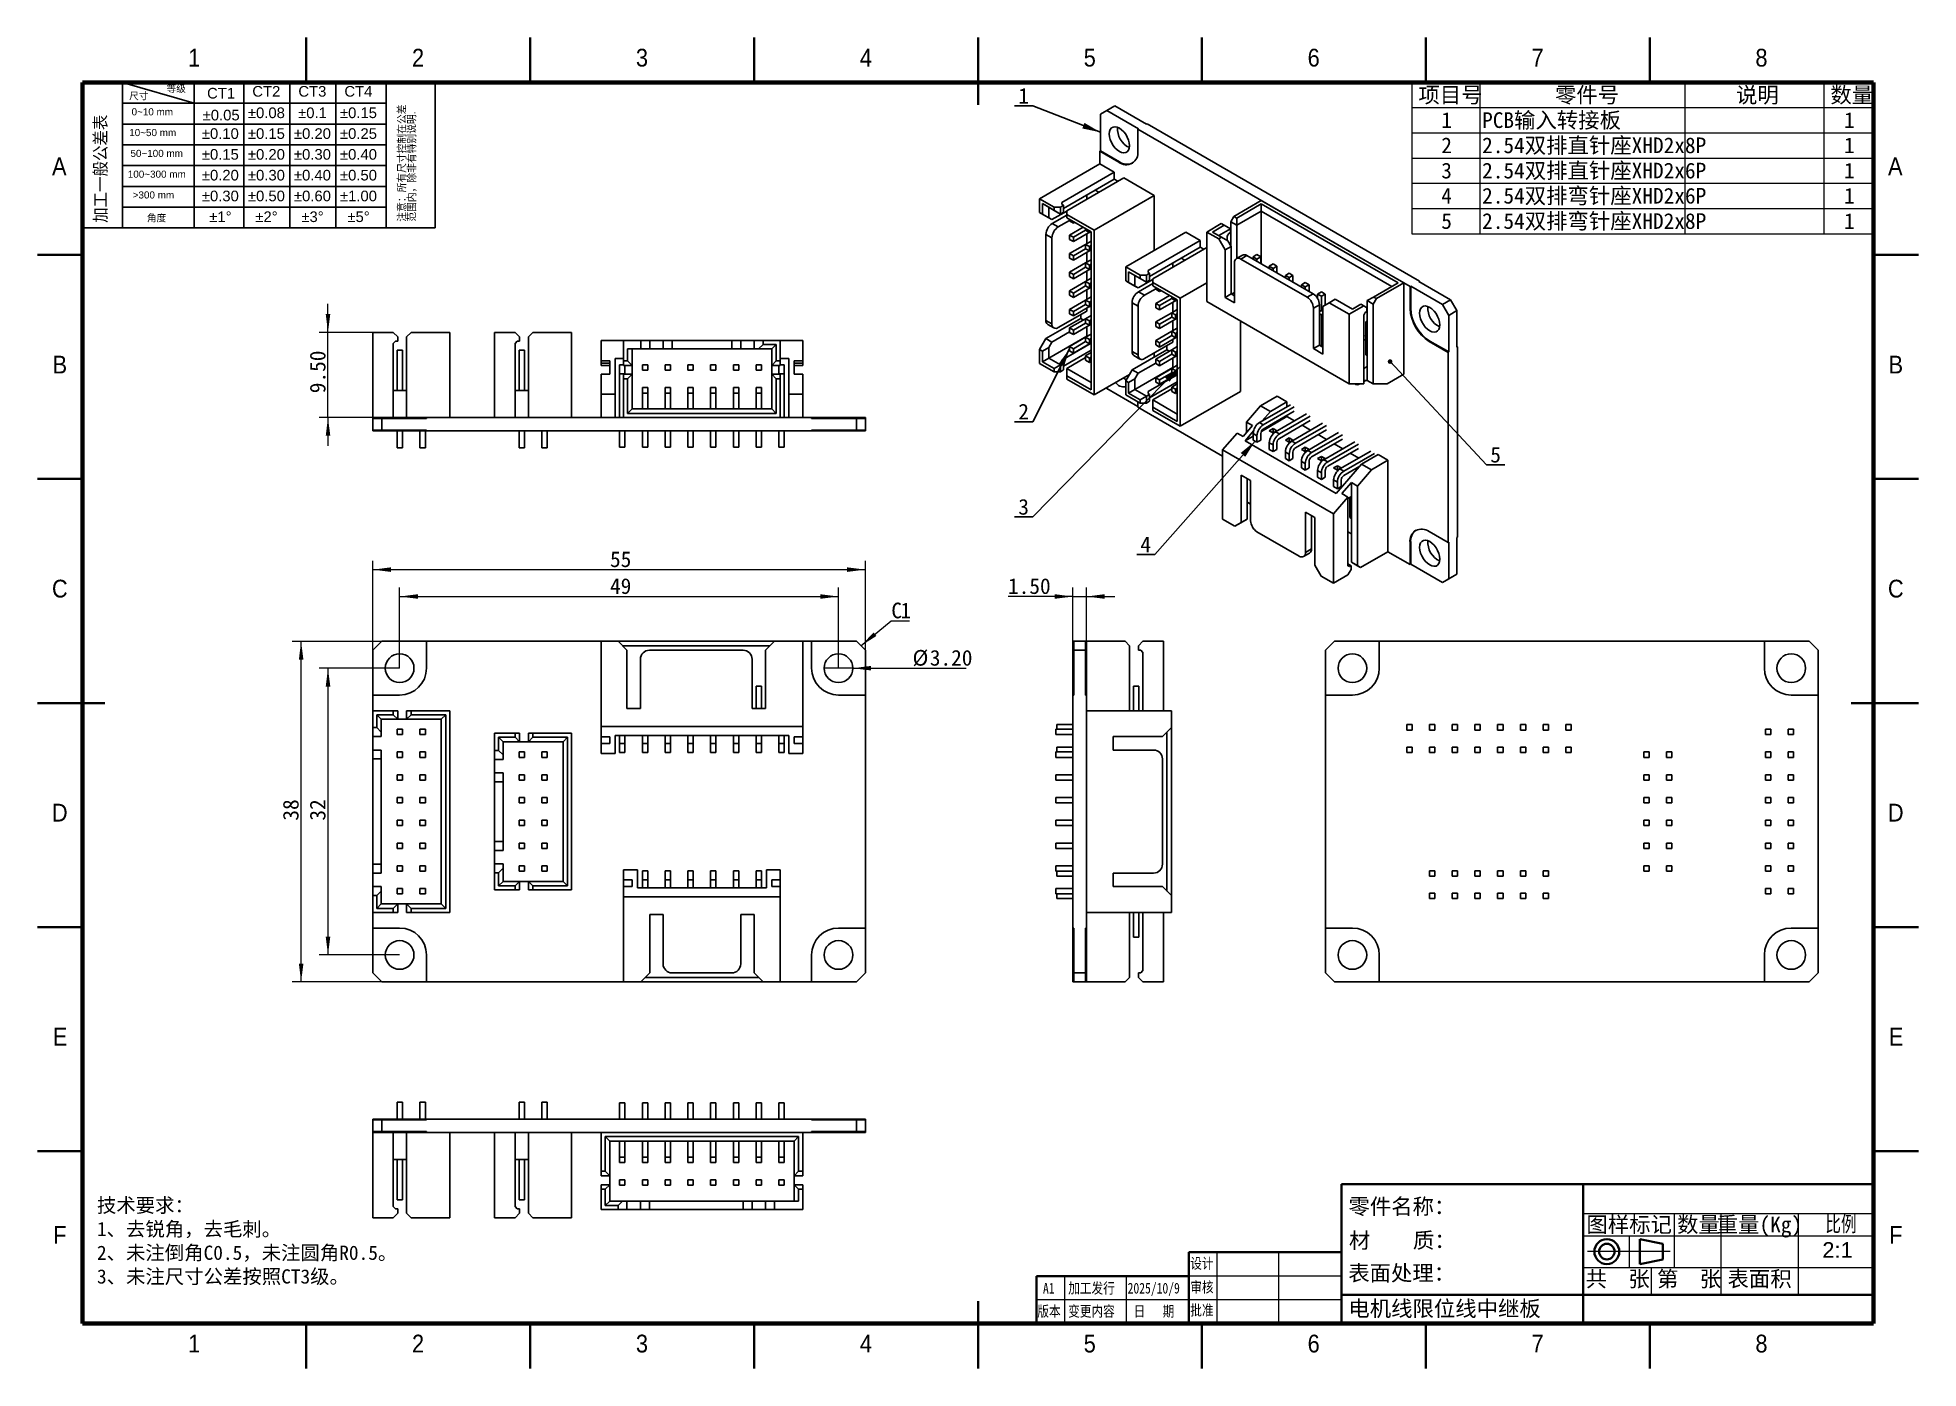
# Model space of a CAD drawing. Header units: millimetres. Extents: x 0 to 210, y 0 to 149.
import ezdxf

# ---------------------------------------------------------------- set-up
doc = ezdxf.new("R2010")
doc.units = ezdxf.units.MM
doc.header["$LTSCALE"] = 0.5
doc.linetypes.add('SLD-实线', pattern=[0])
doc.layers.add('细实线', color=2, linetype='SLD-实线')
doc.layers.add('轮廓粗实线', color=7, linetype='Continuous')
doc.styles.add('SLDTEXTSTYLE0', font='ARIAL.TTF')
doc.styles.add('SLDTEXTSTYLE1', font='ARIAL.TTF', dxfattribs={"bigfont": 'bigfont'})
doc.styles.add('SLDTEXTSTYLE10', font='SIMSUN.TTC')
doc.styles.add('SLDTEXTSTYLE2', font='arial.ttf', dxfattribs={"width": 0.913, "bigfont": 'bigfont'})
doc.styles.add('SLDTEXTSTYLE3', font='SIMFANG.TTF', dxfattribs={"bigfont": 'bigfont'})
doc.styles.add('SLDTEXTSTYLE4', font='SIMSUN.TTC', dxfattribs={"width": 0.8})
doc.styles.add('SLDTEXTSTYLE5', font='SIMSUN.TTC', dxfattribs={"width": 0.8, "bigfont": 'bigfont'})
doc.styles.add('SLDTEXTSTYLE6', font='SIMSUN.TTC', dxfattribs={"bigfont": 'bigfont'})
doc.styles.add('SLDTEXTSTYLE7', font='arial.ttf')
doc.styles.add('SLDTEXTSTYLE8', font='HYSWLONGFANGSONG.TTF', dxfattribs={"bigfont": 'bigfont'})
doc.styles.add('SLDTEXTSTYLE9', font='GOTHIC.TTF', dxfattribs={"width": 0.913})
doc.styles.get("Standard").update_dxf_attribs({"font": 'SIMSUN.TTC'})
doc.dimstyles.new('SLDDIMSTYLE0', dxfattribs={"dimtxt": 1.75, "dimasz": 2.04, "dimexe": 0, "dimexo": 0.0625, "dimgap": 0.4375, "dimtad": 2, "dimrnd": 1e-09, "dimzin": 12, "dimdsep": 46, "dimtxsty": 'SLDTEXTSTYLE10', "dimsah": 1, "dimcen": 0.09, "dimadec": 0, "dimazin": 3, "dimtfac": 1, "dimtofl": 0, "dimtmove": 0, "dimatfit": 3, "dimfxl": 1, "dimfrac": 2, "dimtolj": 1, "dimtzin": 12, "dimarcsym": 0})
doc.dimstyles.new('SLDDIMSTYLE1', dxfattribs={"dimtxt": 1.75, "dimasz": 2.04, "dimexe": 0, "dimexo": 0.0625, "dimgap": 0.4375, "dimtad": 2, "dimrnd": 1e-09, "dimzin": 4, "dimdsep": 46, "dimtxsty": 'SLDTEXTSTYLE10', "dimblk1": 'NONE', "dimsah": 1, "dimcen": 0, "dimadec": 0, "dimazin": 1, "dimtfac": 1, "dimtmove": 0, "dimatfit": 3, "dimldrblk": 'NONE', "dimfxl": 1, "dimfrac": 2, "dimtolj": 1, "dimtzin": 12, "dimarcsym": 0})
doc.dimstyles.new('SLDDIMSTYLE2', dxfattribs={"dimtxt": 1.75, "dimasz": 2.04, "dimexe": 0, "dimexo": 0.0625, "dimgap": 0.4375, "dimtad": 2, "dimrnd": 1e-09, "dimzin": 4, "dimdsep": 46, "dimtxsty": 'SLDTEXTSTYLE10', "dimsah": 1, "dimcen": 0.09, "dimadec": 0, "dimazin": 1, "dimtfac": 1, "dimtmove": 0, "dimatfit": 0, "dimfxl": 1, "dimfrac": 2, "dimtolj": 1, "dimtzin": 12, "dimarcsym": 0})
doc.dimstyles.new('SLDDIMSTYLE3', dxfattribs={"dimtxt": 0.18, "dimasz": 0.508, "dimexe": 0, "dimexo": 0.0625, "dimgap": 0, "dimtad": 0, "dimtih": 1, "dimtoh": 1, "dimdec": 0, "dimrnd": 1e-09, "dimzin": 0, "dimdsep": 46, "dimtxsty": 'STANDARD', "dimblk1": 'DOT', "dimblk2": 'DOT', "dimsah": 1, "dimcen": 0.09, "dimadec": 0, "dimazin": 0, "dimtfac": 0.508, "dimtdec": 0, "dimtofl": 0, "dimtmove": 0, "dimatfit": 3, "dimldrblk": 'DOT', "dimfxl": 1, "dimfrac": 2, "dimtolj": 1, "dimtzin": 0, "dimarcsym": 0})
doc.dimstyles.new('SLDDIMSTYLE4', dxfattribs={"dimtxt": 0.18, "dimasz": 2.04, "dimexe": 0, "dimexo": 0.0625, "dimgap": 0, "dimtad": 0, "dimtih": 1, "dimtoh": 1, "dimdec": 0, "dimrnd": 1e-09, "dimzin": 0, "dimdsep": 46, "dimtxsty": 'STANDARD', "dimsah": 1, "dimcen": 0.09, "dimadec": 0, "dimazin": 0, "dimtfac": 2.04, "dimtdec": 0, "dimtofl": 0, "dimtmove": 0, "dimatfit": 3, "dimfxl": 1, "dimfrac": 2, "dimtolj": 1, "dimtzin": 0, "dimarcsym": 0})

msp = doc.modelspace()

# ---------------------------------------------------------------- texts
at = {"color": 7, "linetype": 'Continuous', "lineweight": 0, "char_height": 1.984, "attachment_point": 2, "style": 'SLDTEXTSTYLE9'}
for s, insert in [('1', (17.48, 147.257)), ('2', (42.48, 147.257)), ('3', (67.48, 147.257)), ('4', (92.48, 147.257)), ('5', (117.48, 147.257)), ('6', (142.48, 147.257)), ('7', (167.48, 147.257)), ('8', (192.48, 147.257)), ('A', (2.42, 135.132)), ('A', (207.42, 135.132)), ('B', (2.485, 113.007)), ('B', (207.485, 113.007)), ('C', (2.479, 88.007)), ('C', (207.479, 88.007)), ('D', (2.476, 63.007)), ('D', (207.476, 63.007)), ('E', (2.504, 38.007)), ('E', (207.504, 38.007)), ('F', (2.479, 15.882)), ('F', (207.479, 15.882)), ('1', (17.48, 3.757)), ('2', (42.48, 3.757)), ('3', (67.48, 3.757)), ('4', (92.48, 3.757)), ('5', (117.48, 3.757)), ('6', (142.48, 3.757)), ('7', (167.48, 3.757)), ('8', (192.48, 3.757))]:
    msp.add_mtext(s, dxfattribs=dict(at, insert=insert))
at = {"color": 7, "linetype": 'SLD-实线', "lineweight": 18, "true_color": 0xffffff}
for s, insert, char_height, attachment_point, style in [('技术要求：^J1、去锐角，去毛刺。^J2、未注倒角C0.5，未注圆角R0.5。^J3、未注尺寸公差按照CT3级。', (6.624, 18.99), 1.5875, 1, 'SLDTEXTSTYLE3'), ('零件名称：', (146.364, 18.95), 1.75, 1, 'SLDTEXTSTYLE6'), ('图样标记', (177.709, 16.921), 1.75, 2, 'SLDTEXTSTYLE6'), ('数量', (185.448, 16.921), 1.75, 2, 'SLDTEXTSTYLE6'), ('重量(Kg)', (192.249, 16.921), 1.75, 2, 'SLDTEXTSTYLE6'), ('比例', (201.355, 16.999), 1.75, 2, 'SLDTEXTSTYLE8'), ('材    质：', (146.414, 15.165), 1.75, 1, 'SLDTEXTSTYLE6'), ('2:1', (200.969, 14.084), 1.75, 2, 'SLDTEXTSTYLE7'), ('设计', (130.003, 12.314), 1.1906, 2, 'SLDTEXTSTYLE5'), ('表面处理：', (146.34, 11.518), 1.75, 1, 'SLDTEXTSTYLE6'), ('共  张', (176.427, 10.862), 1.75, 2, 'SLDTEXTSTYLE6'), ('第  张', (184.396, 10.862), 1.75, 2, 'SLDTEXTSTYLE6'), ('表面积', (192.269, 10.862), 1.75, 2, 'SLDTEXTSTYLE6'), ('A1', (112.903, 9.543), 1.1906, 2, 'SLDTEXTSTYLE4'), ('加工发行', (117.672, 9.543), 1.1906, 2, 'SLDTEXTSTYLE5'), ('2025/10/9', (124.622, 9.543), 1.1906, 2, 'SLDTEXTSTYLE4'), ('审核', (130.003, 9.66), 1.1906, 2, 'SLDTEXTSTYLE5'), ('版本', (112.93, 6.971), 1.1906, 2, 'SLDTEXTSTYLE5'), ('变更内容', (117.672, 6.972), 1.1906, 2, 'SLDTEXTSTYLE5'), ('日   期', (124.645, 6.971), 1.1906, 2, 'SLDTEXTSTYLE5'), ('批准', (130.003, 7.088), 1.1906, 2, 'SLDTEXTSTYLE5'), ('电机线限位线中继板', (146.353, 7.551), 1.75, 1, 'SLDTEXTSTYLE6')]:
    msp.add_mtext(s, dxfattribs=dict(at, insert=insert, char_height=char_height, attachment_point=attachment_point, style=style))

# ---------------------------------------------------------------- blocks, each defined once
blk = doc.blocks.new('SW_NOTE_0')
at = {"layer": '细实线', "color": 0, "linetype": 'SLD-实线', "lineweight": 18, "insert": (0.422, 0.306), "char_height": 0.237, "attachment_point": 2, "style": 'SLDTEXTSTYLE0'}
blk.add_mtext('±0.60', dxfattribs=at)
blk = doc.blocks.new('SW_NOTE_0_1')
at = {"layer": '细实线', "color": 0, "linetype": 'SLD-实线', "lineweight": 18, "insert": (0.422, 0.306), "char_height": 0.237, "attachment_point": 2, "style": 'SLDTEXTSTYLE0'}
blk.add_mtext('±0.40', dxfattribs=at)
blk = doc.blocks.new('SW_NOTE_0_2')
at = {"layer": '细实线', "color": 0, "linetype": 'SLD-实线', "lineweight": 18, "insert": (0.254, 0.306), "char_height": 0.237, "attachment_point": 2, "style": 'SLDTEXTSTYLE0'}
blk.add_mtext('±3°', dxfattribs=at)
blk = doc.blocks.new('SW_NOTE_0_3')
at = {"layer": '细实线', "color": 0, "linetype": 'SLD-实线', "lineweight": 18, "insert": (0.254, 0.306), "char_height": 0.237, "attachment_point": 2, "style": 'SLDTEXTSTYLE0'}
blk.add_mtext('±5°', dxfattribs=at)
blk = doc.blocks.new('SW_NOTE_0_4')
at = {"layer": '细实线', "color": 0, "linetype": 'SLD-实线', "lineweight": 18, "insert": (0.422, 0.306), "char_height": 0.237, "attachment_point": 2, "style": 'SLDTEXTSTYLE0'}
blk.add_mtext('±1.00', dxfattribs=at)
blk = doc.blocks.new('SW_NOTE_0_5')
at = {"layer": '细实线', "color": 0, "linetype": 'SLD-实线', "lineweight": 18, "insert": (0.422, 0.306), "char_height": 0.237, "attachment_point": 2, "style": 'SLDTEXTSTYLE0'}
blk.add_mtext('±0.50', dxfattribs=at)
blk = doc.blocks.new('SW_NOTE_0_6')
at = {"layer": '细实线', "color": 0, "linetype": 'SLD-实线', "lineweight": 18, "insert": (0.422, 0.306), "char_height": 0.237, "attachment_point": 2, "style": 'SLDTEXTSTYLE0'}
blk.add_mtext('±0.20', dxfattribs=at)
blk = doc.blocks.new('SW_NOTE_0_7')
at = {"layer": '细实线', "color": 0, "linetype": 'SLD-实线', "lineweight": 18, "insert": (0.422, 0.306), "char_height": 0.237, "attachment_point": 2, "style": 'SLDTEXTSTYLE0'}
blk.add_mtext('±0.30', dxfattribs=at)
blk = doc.blocks.new('SW_NOTE_0_8')
at = {"layer": '细实线', "color": 0, "linetype": 'SLD-实线', "lineweight": 18, "insert": (0.328, 0.306), "char_height": 0.237, "attachment_point": 2, "style": 'SLDTEXTSTYLE0'}
blk.add_mtext('±0.1', dxfattribs=at)
blk = doc.blocks.new('SW_NOTE_0_9')
at = {"layer": '细实线', "color": 0, "linetype": 'SLD-实线', "lineweight": 18, "insert": (0.422, 0.306), "char_height": 0.237, "attachment_point": 2, "style": 'SLDTEXTSTYLE0'}
blk.add_mtext('±0.15', dxfattribs=at)
blk = doc.blocks.new('SW_NOTE_0_10')
at = {"layer": '细实线', "color": 0, "linetype": 'SLD-实线', "lineweight": 18, "insert": (0.422, 0.306), "char_height": 0.237, "attachment_point": 2, "style": 'SLDTEXTSTYLE0'}
blk.add_mtext('±0.25', dxfattribs=at)
blk = doc.blocks.new('SW_NOTE_0_11')
at = {"layer": '细实线', "color": 0, "linetype": 'SLD-实线', "lineweight": 18, "insert": (0.422, 0.306), "char_height": 0.237, "attachment_point": 2, "style": 'SLDTEXTSTYLE0'}
blk.add_mtext('±0.40', dxfattribs=at)
blk = doc.blocks.new('SW_NOTE_0_12')
at = {"layer": '细实线', "color": 0, "linetype": 'SLD-实线', "lineweight": 18, "insert": (0.316, 0.306), "char_height": 0.237, "attachment_point": 2, "style": 'SLDTEXTSTYLE0'}
blk.add_mtext('CT3', dxfattribs=at)
blk = doc.blocks.new('SW_NOTE_0_13')
at = {"layer": '细实线', "color": 0, "linetype": 'SLD-实线', "lineweight": 18, "insert": (0.316, 0.306), "char_height": 0.237, "attachment_point": 2, "style": 'SLDTEXTSTYLE0'}
blk.add_mtext('CT4', dxfattribs=at)
blk = doc.blocks.new('SW_NOTE_0_14')
at = {"layer": '细实线', "color": 0, "linetype": 'SLD-实线', "lineweight": 18, "insert": (0.422, 0.306), "char_height": 0.237, "attachment_point": 2, "style": 'SLDTEXTSTYLE0'}
blk.add_mtext('±0.10', dxfattribs=at)
blk = doc.blocks.new('SW_NOTE_0_15')
at = {"layer": '细实线', "color": 0, "linetype": 'SLD-实线', "lineweight": 18, "insert": (0.422, 0.306), "char_height": 0.237, "attachment_point": 2, "style": 'SLDTEXTSTYLE0'}
blk.add_mtext('±0.15', dxfattribs=at)
blk = doc.blocks.new('SW_NOTE_0_16')
at = {"layer": '细实线', "color": 0, "linetype": 'SLD-实线', "lineweight": 18, "insert": (0.422, 0.306), "char_height": 0.237, "attachment_point": 2, "style": 'SLDTEXTSTYLE0'}
blk.add_mtext('±0.05', dxfattribs=at)
blk = doc.blocks.new('SW_NOTE_0_17')
at = {"layer": '细实线', "color": 0, "linetype": 'SLD-实线', "lineweight": 18, "insert": (0.422, 0.306), "char_height": 0.237, "attachment_point": 2, "style": 'SLDTEXTSTYLE0'}
blk.add_mtext('±0.30', dxfattribs=at)
blk = doc.blocks.new('SW_NOTE_0_18')
at = {"layer": '细实线', "color": 0, "linetype": 'SLD-实线', "lineweight": 18, "insert": (0.422, 0.306), "char_height": 0.237, "attachment_point": 2, "style": 'SLDTEXTSTYLE0'}
blk.add_mtext('±0.20', dxfattribs=at)
blk = doc.blocks.new('SW_NOTE_0_19')
at = {"layer": '细实线', "color": 0, "linetype": 'SLD-实线', "lineweight": 18, "insert": (0.471, 0.204), "char_height": 0.158, "attachment_point": 2, "style": 'SLDTEXTSTYLE0'}
blk.add_mtext('>300 mm', dxfattribs=at)
blk = doc.blocks.new('SW_NOTE_0_20')
at = {"layer": '细实线', "color": 0, "linetype": 'SLD-实线', "lineweight": 18, "insert": (0.659, 0.204), "char_height": 0.158, "attachment_point": 2, "style": 'SLDTEXTSTYLE0'}
blk.add_mtext('100~300 mm', dxfattribs=at)
blk = doc.blocks.new('SW_NOTE_0_21')
at = {"layer": '细实线', "color": 0, "linetype": 'SLD-实线', "lineweight": 18, "insert": (0.229, 0.204), "char_height": 0.158, "attachment_point": 2, "style": 'SLDTEXTSTYLE1'}
blk.add_mtext('角度', dxfattribs=at)
blk = doc.blocks.new('SW_NOTE_0_22')
at = {"layer": '细实线', "color": 0, "linetype": 'SLD-实线', "lineweight": 18, "insert": (0.534, 0.204), "char_height": 0.158, "attachment_point": 2, "style": 'SLDTEXTSTYLE0'}
blk.add_mtext('10~50 mm', dxfattribs=at)
blk = doc.blocks.new('SW_NOTE_0_23')
at = {"layer": '细实线', "color": 0, "linetype": 'SLD-实线', "lineweight": 18, "insert": (0.596, 0.204), "char_height": 0.158, "attachment_point": 2, "style": 'SLDTEXTSTYLE0'}
blk.add_mtext('50~100 mm', dxfattribs=at)
blk = doc.blocks.new('SW_NOTE_0_24')
at = {"layer": '细实线', "color": 0, "linetype": 'SLD-实线', "lineweight": 18, "insert": (0.471, 0.204), "char_height": 0.158, "attachment_point": 2, "style": 'SLDTEXTSTYLE0'}
blk.add_mtext('0~10 mm', dxfattribs=at)
blk = doc.blocks.new('SW_NOTE_0_25')
at = {"layer": '细实线', "color": 0, "linetype": 'SLD-实线', "lineweight": 18, "insert": (0, 0.204), "char_height": 0.158, "attachment_point": 1, "style": 'SLDTEXTSTYLE1'}
blk.add_mtext('尺寸', dxfattribs=at)
blk = doc.blocks.new('SW_NOTE_0_26')
at = {"layer": '细实线', "color": 0, "linetype": 'SLD-实线', "lineweight": 18, "insert": (0, 0.204), "char_height": 0.158, "attachment_point": 1, "style": 'SLDTEXTSTYLE1'}
blk.add_mtext('等级', dxfattribs=at)
blk = doc.blocks.new('SW_NOTE_0_27')
at = {"layer": '细实线', "color": 0, "linetype": 'SLD-实线', "lineweight": 18, "insert": (0.254, 0.306), "char_height": 0.237, "attachment_point": 2, "style": 'SLDTEXTSTYLE0'}
blk.add_mtext('±2°', dxfattribs=at)
blk = doc.blocks.new('SW_NOTE_0_28')
at = {"layer": '细实线', "color": 0, "linetype": 'SLD-实线', "lineweight": 18, "insert": (0.254, 0.306), "char_height": 0.237, "attachment_point": 2, "style": 'SLDTEXTSTYLE0'}
blk.add_mtext('±1°', dxfattribs=at)
blk = doc.blocks.new('SW_NOTE_0_29')
at = {"layer": '细实线', "color": 0, "linetype": 'SLD-实线', "lineweight": 18, "insert": (0.422, 0.306), "char_height": 0.237, "attachment_point": 2, "style": 'SLDTEXTSTYLE0'}
blk.add_mtext('±0.50', dxfattribs=at)
blk = doc.blocks.new('SW_NOTE_0_30')
at = {"layer": '细实线', "color": 0, "linetype": 'SLD-实线', "lineweight": 18, "insert": (0.422, 0.306), "char_height": 0.237, "attachment_point": 2, "style": 'SLDTEXTSTYLE0'}
blk.add_mtext('±0.30', dxfattribs=at)
blk = doc.blocks.new('SW_NOTE_0_31')
at = {"layer": '细实线', "color": 0, "linetype": 'SLD-实线', "lineweight": 18, "insert": (0.422, 0.306), "char_height": 0.237, "attachment_point": 2, "style": 'SLDTEXTSTYLE0'}
blk.add_mtext('±0.08', dxfattribs=at)
blk = doc.blocks.new('SW_NOTE_0_32')
at = {"layer": '细实线', "color": 0, "linetype": 'SLD-实线', "lineweight": 18, "insert": (0.422, 0.306), "char_height": 0.237, "attachment_point": 2, "style": 'SLDTEXTSTYLE0'}
blk.add_mtext('±0.15', dxfattribs=at)
blk = doc.blocks.new('SW_NOTE_0_33')
at = {"layer": '细实线', "color": 0, "linetype": 'SLD-实线', "lineweight": 18, "insert": (0.422, 0.306), "char_height": 0.237, "attachment_point": 2, "style": 'SLDTEXTSTYLE0'}
blk.add_mtext('±0.20', dxfattribs=at)
blk = doc.blocks.new('SW_NOTE_0_34')
at = {"layer": '细实线', "color": 0, "linetype": 'SLD-实线', "lineweight": 18, "insert": (0.316, 0.306), "char_height": 0.237, "attachment_point": 2, "style": 'SLDTEXTSTYLE0'}
blk.add_mtext('CT1', dxfattribs=at)
blk = doc.blocks.new('SW_NOTE_0_35')
at = {"layer": '细实线', "color": 0, "linetype": 'SLD-实线', "lineweight": 18, "insert": (0.316, 0.306), "char_height": 0.237, "attachment_point": 2, "style": 'SLDTEXTSTYLE0'}
blk.add_mtext('CT2', dxfattribs=at)
blk = doc.blocks.new('SW_NOTE_0_36')
at = {"layer": '细实线', "color": 0, "linetype": 'SLD-实线', "lineweight": 18, "insert": (-0.354, 0), "char_height": 0.277, "attachment_point": 1, "rotation": 90, "style": 'SLDTEXTSTYLE2'}
blk.add_mtext('加工一般公差表', dxfattribs=at)
blk = doc.blocks.new('SW_NOTE_0_37')
at = {"layer": '细实线', "color": 0, "linetype": 'SLD-实线', "lineweight": 18, "char_height": 0.17045, "attachment_point": 1, "rotation": 90, "style": 'SLDTEXTSTYLE2'}
for s, insert in [('注意：所有尺寸控制在公差', (-0.218, 0)), ('范围内，除非有特别说明.', (0.003, 0))]:
    blk.add_mtext(s, dxfattribs=dict(at, insert=insert))
blk = doc.blocks.new('公差尺寸表')
blk.add_line((0, 0), (0, -3.247))
at = {"layer": '细实线', "color": 7}
for p, q in [((7.877, 0), (0, 0)), ((0.898, 0), (2.494, -0.464)), ((0.898, -3.247), (0.898, 0)), ((2.494, -3.247), (2.494, 0)), ((3.606, -3.247), (3.606, 0)), ((4.634, -3.247), (4.634, 0)), ((4.943, 0), (7.529, 0)), ((5.662, -3.247), (5.662, 0)), ((6.787, -3.247), (6.787, 0)), ((7.877, -3.247), (7.877, 0)), ((6.787, -0.464), (0.898, -0.464)), ((6.787, -0.928), (0.898, -0.928)), ((6.787, -1.392), (0.898, -1.392)), ((6.787, -1.856), (0.898, -1.856)), ((6.787, -2.319), (0.898, -2.319)), ((6.787, -2.783), (0.898, -2.783)), ((7.877, -3.247), (0, -3.247))]:
    blk.add_line(p, q, dxfattribs=at)
at = {"layer": '细实线', "color": 7, "linetype": 'SLD-实线', "lineweight": 18}
for name, p in [('SW_NOTE_0_25', (1.044, -0.425)), ('SW_NOTE_0_26', (1.879, -0.263)), ('SW_NOTE_0_34', (2.781, -0.428)), ('SW_NOTE_0_35', (3.791, -0.386)), ('SW_NOTE_0_12', (4.819, -0.386)), ('SW_NOTE_0_13', (5.847, -0.386)), ('SW_NOTE_0_36', (0.617, -3.134)), ('SW_NOTE_0_24', (1.09, -0.78)), ('SW_NOTE_0_16', (2.677, -0.916)), ('SW_NOTE_0_31', (3.687, -0.865)), ('SW_NOTE_0_8', (4.81, -0.865)), ('SW_NOTE_0_9', (5.743, -0.865)), ('SW_NOTE_0_37', (7.264, -3.107)), ('SW_NOTE_0_22', (1.036, -1.244)), ('SW_NOTE_0_14', (2.658, -1.329)), ('SW_NOTE_0_32', (3.687, -1.329)), ('SW_NOTE_0_6', (4.715, -1.329)), ('SW_NOTE_0_10', (5.743, -1.329)), ('SW_NOTE_0_23', (1.063, -1.708)), ('SW_NOTE_0_15', (2.658, -1.793)), ('SW_NOTE_0_33', (3.687, -1.793)), ('SW_NOTE_0_7', (4.715, -1.793)), ('SW_NOTE_0_11', (5.743, -1.793)), ('SW_NOTE_0_20', (1.002, -2.172)), ('SW_NOTE_0_18', (2.658, -2.257)), ('SW_NOTE_0_30', (3.687, -2.257)), ('SW_NOTE_0_1', (4.715, -2.257)), ('SW_NOTE_0_5', (5.743, -2.257)), ('SW_NOTE_0_19', (1.115, -2.636)), ('SW_NOTE_0_17', (2.658, -2.721)), ('SW_NOTE_0_29', (3.687, -2.721)), ('SW_NOTE_0', (4.715, -2.721)), ('SW_NOTE_0_4', (5.743, -2.721)), ('SW_NOTE_0_21', (1.426, -3.149)), ('SW_NOTE_0_28', (2.828, -3.185)), ('SW_NOTE_0_27', (3.857, -3.185)), ('SW_NOTE_0_2', (4.885, -3.185)), ('SW_NOTE_0_3', (5.913, -3.185))]:
    blk.add_blockref(name, p, dxfattribs=at)
blk = doc.blocks.new('SW_TABLEANNOTATION_0')
at = {"color": 0, "linetype": 'SLD-实线', "lineweight": 18}
for p, q in [((0, 0), (0, -2.81)), ((0, 0), (7.61, 0)), ((7.61, 0), (7.61, -2.81)), ((7.61, 0), (30.5, 0)), ((30.5, 0), (30.5, -2.81)), ((30.5, 0), (46, 0)), ((46, 0), (46, -2.81)), ((46, 0), (51.57, 0)), ((51.57, 0), (51.57, -2.81)), ((0, -2.81), (7.61, -2.81)), ((0, -2.81), (0, -5.63)), ((7.61, -2.81), (30.5, -2.81)), ((7.61, -2.81), (7.61, -5.63)), ((30.5, -2.81), (46, -2.81)), ((30.5, -2.81), (30.5, -5.63)), ((46, -2.81), (51.57, -2.81)), ((46, -2.81), (46, -5.63)), ((51.57, -2.81), (51.57, -5.63)), ((0, -5.63), (0, -8.44)), ((0, -5.63), (7.61, -5.63)), ((7.61, -5.63), (7.61, -8.44)), ((7.61, -5.63), (30.5, -5.63)), ((30.5, -5.63), (30.5, -8.44)), ((30.5, -5.63), (46, -5.63)), ((46, -5.63), (46, -8.44)), ((46, -5.63), (51.57, -5.63)), ((51.57, -5.63), (51.57, -8.44)), ((0, -8.44), (0, -11.25)), ((0, -8.44), (7.61, -8.44)), ((7.61, -8.44), (7.61, -11.25)), ((7.61, -8.44), (30.5, -8.44)), ((30.5, -8.44), (30.5, -11.25)), ((30.5, -8.44), (46, -8.44)), ((46, -8.44), (46, -11.25)), ((46, -8.44), (51.57, -8.44)), ((51.57, -8.44), (51.57, -11.25)), ((0, -11.25), (0, -14.07)), ((0, -11.25), (7.61, -11.25)), ((7.61, -11.25), (7.61, -14.07)), ((7.61, -11.25), (30.5, -11.25)), ((30.5, -11.25), (30.5, -14.07)), ((30.5, -11.25), (46, -11.25)), ((46, -11.25), (46, -14.07)), ((46, -11.25), (51.57, -11.25)), ((51.57, -11.25), (51.57, -14.07)), ((0, -14.07), (0, -16.88)), ((0, -14.07), (7.61, -14.07)), ((7.61, -14.07), (7.61, -16.88)), ((7.61, -14.07), (30.5, -14.07)), ((30.5, -14.07), (30.5, -16.88)), ((30.5, -14.07), (46, -14.07)), ((46, -14.07), (46, -16.88)), ((46, -14.07), (51.57, -14.07)), ((51.57, -14.07), (51.57, -16.88)), ((0, -16.88), (7.61, -16.88)), ((7.61, -16.88), (30.5, -16.88)), ((30.5, -16.88), (46, -16.88)), ((46, -16.88), (51.57, -16.88))]:
    blk.add_line(p, q, dxfattribs=at)
at = {"color": 0, "linetype": 'SLD-实线', "lineweight": 18, "char_height": 1.75, "attachment_point": 1}
for s, insert, style in [('项目号', (0.75, -0.52), 'SLDTEXTSTYLE6'), ('零件号', (16, -0.52), 'SLDTEXTSTYLE6'), ('说明', (36.21, -0.52), 'SLDTEXTSTYLE6'), ('数量', (46.75, -0.52), 'SLDTEXTSTYLE6'), ('1', (3.3, -3.33), 'SLDTEXTSTYLE10'), ('PCB输入转接板', (7.86, -3.33), 'SLDTEXTSTYLE6'), ('1', (48.28, -3.33), 'SLDTEXTSTYLE10'), ('2', (3.3, -6.14), 'SLDTEXTSTYLE10'), ('2.54双排直针座XHD2x8P', (7.86, -6.14), 'SLDTEXTSTYLE6'), ('1', (48.28, -6.14), 'SLDTEXTSTYLE10'), ('3', (3.3, -8.96), 'SLDTEXTSTYLE10'), ('2.54双排直针座XHD2x6P', (7.86, -8.96), 'SLDTEXTSTYLE6'), ('1', (48.28, -8.96), 'SLDTEXTSTYLE10'), ('4', (3.3, -11.77), 'SLDTEXTSTYLE10'), ('2.54双排弯针座XHD2x6P', (7.86, -11.77), 'SLDTEXTSTYLE6'), ('1', (48.28, -11.77), 'SLDTEXTSTYLE10'), ('5', (3.3, -14.59), 'SLDTEXTSTYLE10'), ('2.54双排弯针座XHD2x8P', (7.86, -14.59), 'SLDTEXTSTYLE6'), ('1', (48.28, -14.59), 'SLDTEXTSTYLE10')]:
    blk.add_mtext(s, dxfattribs=dict(at, insert=insert, style=style))
blk = doc.blocks.new('_D')
at = {"color": 7, "linetype": 'SLD-实线', "lineweight": 18, "true_color": 0xffffff}
for p, q in [((38.42, 81.13), (28.42, 81.13)), ((29.42, 43.13), (29.42, 81.13)), ((38.42, 43.13), (28.42, 43.13))]:
    blk.add_line(p, q, dxfattribs=at)
for points in [[(29.42, 81.13), (29.17, 79.09), (29.68, 79.09)], [(29.42, 43.13), (29.68, 45.17), (29.17, 45.17)]]:
    blk.add_solid(points, dxfattribs=at)
at = {"color": 7, "linetype": 'SLD-实线', "lineweight": 18, "true_color": 0xffffff, "insert": (27.39, 61.12), "char_height": 1.75, "attachment_point": 1, "rotation": 90, "style": 'SLDTEXTSTYLE10'}
blk.add_mtext('38', dxfattribs=at)
blk = doc.blocks.new('_D_1')
at = {"color": 7, "linetype": 'SLD-实线', "lineweight": 18, "true_color": 0xffffff}
for p, q in [((37.42, 80.13), (37.42, 90.13)), ((37.42, 89.13), (92.42, 89.13)), ((92.42, 80.13), (92.42, 90.13))]:
    blk.add_line(p, q, dxfattribs=at)
for points in [[(37.42, 89.13), (39.46, 88.88), (39.46, 89.39)], [(92.42, 89.13), (90.38, 89.39), (90.38, 88.88)]]:
    blk.add_solid(points, dxfattribs=at)
at = {"color": 7, "linetype": 'SLD-实线', "lineweight": 18, "true_color": 0xffffff, "insert": (63.91, 91.17), "char_height": 1.75, "attachment_point": 1, "style": 'SLDTEXTSTYLE10'}
blk.add_mtext('55', dxfattribs=at)
blk = doc.blocks.new('_D_2')
at = {"color": 7, "linetype": 'SLD-实线', "lineweight": 18, "true_color": 0xffffff}
for p, q in [((40.42, 78.13), (31.42, 78.13)), ((32.42, 78.13), (32.42, 46.13)), ((40.42, 46.13), (31.42, 46.13))]:
    blk.add_line(p, q, dxfattribs=at)
for points in [[(32.42, 78.13), (32.17, 76.09), (32.68, 76.09)], [(32.42, 46.13), (32.68, 48.17), (32.17, 48.17)]]:
    blk.add_solid(points, dxfattribs=at)
at = {"color": 7, "linetype": 'SLD-实线', "lineweight": 18, "true_color": 0xffffff, "insert": (30.39, 61.12), "char_height": 1.75, "attachment_point": 1, "rotation": 90, "style": 'SLDTEXTSTYLE10'}
blk.add_mtext('32', dxfattribs=at)
blk = doc.blocks.new('_D_3')
at = {"color": 7, "linetype": 'SLD-实线', "lineweight": 18, "true_color": 0xffffff}
for p, q in [((40.42, 78.13), (40.42, 87.13)), ((40.42, 86.13), (89.42, 86.13)), ((89.42, 78.13), (89.42, 87.13))]:
    blk.add_line(p, q, dxfattribs=at)
for points in [[(40.42, 86.13), (42.46, 85.88), (42.46, 86.39)], [(89.42, 86.13), (87.38, 86.39), (87.38, 85.88)]]:
    blk.add_solid(points, dxfattribs=at)
at = {"color": 7, "linetype": 'SLD-实线', "lineweight": 18, "true_color": 0xffffff, "insert": (63.91, 88.17), "char_height": 1.75, "attachment_point": 1, "style": 'SLDTEXTSTYLE10'}
blk.add_mtext('49', dxfattribs=at)
blk = doc.blocks.new('_D_4')
at = {"color": 7, "linetype": 'SLD-实线', "lineweight": 18, "true_color": 0xffffff}
for q in [(87.82, 78.13), (103.69, 78.13)]:
    blk.add_line((91.02, 78.13), q, dxfattribs=at)
blk.add_solid([(91.02, 78.13), (93.06, 77.88), (93.06, 78.39)], dxfattribs=at)
at = {"color": 7, "linetype": 'SLD-实线', "lineweight": 18, "true_color": 0xffffff, "char_height": 1.75, "attachment_point": 1, "style": 'SLDTEXTSTYLE10'}
for s, insert in [('%%c', (97.69, 80.17)), ('3.20', (99.62, 80.17))]:
    blk.add_mtext(s, dxfattribs=dict(at, insert=insert))
blk = doc.blocks.new('_None')
blk = doc.blocks.new('SW_CHAMFER_DIMENSION_0')
at = {"color": 0, "linetype": 'SLD-实线', "lineweight": 18}
for p, q in [((-3.4, -2.78), (0, 0)), ((0, 0), (2.04, 0))]:
    blk.add_line(p, q, dxfattribs=at)
blk.add_solid([(-3.4, -2.78), (-1.66, -1.68), (-1.98, -1.29)], dxfattribs=at)
at = {"color": 0, "linetype": 'SLD-实线', "lineweight": 18, "char_height": 1.75, "attachment_point": 1, "style": 'SLDTEXTSTYLE10'}
for s, insert in [('C', (0, 2.04)), ('1', (1.02, 2.04))]:
    blk.add_mtext(s, dxfattribs=dict(at, insert=insert))
blk = doc.blocks.new('_D_5')
at = {"color": 7, "linetype": 'SLD-实线', "lineweight": 18, "true_color": 0xffffff}
for p, q in [((115.6, 86.13), (108.35, 86.13)), ((115.6, 81.13), (115.6, 87.13)), ((115.6, 86.13), (117.1, 86.13)), ((117.1, 81.13), (117.1, 87.13)), ((117.1, 86.13), (120.28, 86.13))]:
    blk.add_line(p, q, dxfattribs=at)
for points in [[(115.6, 86.13), (113.56, 86.39), (113.56, 85.88)], [(117.1, 86.13), (119.14, 85.88), (119.14, 86.39)]]:
    blk.add_solid(points, dxfattribs=at)
at = {"color": 7, "linetype": 'SLD-实线', "lineweight": 18, "true_color": 0xffffff, "insert": (108.35, 88.17), "char_height": 1.75, "attachment_point": 1, "style": 'SLDTEXTSTYLE10'}
blk.add_mtext('1.50', dxfattribs=at)
blk = doc.blocks.new('_D_6')
at = {"color": 7, "linetype": 'SLD-实线', "lineweight": 18, "true_color": 0xffffff}
for p, q in [((32.42, 115.61), (32.42, 118.79)), ((37.42, 115.61), (31.42, 115.61)), ((32.42, 106.11), (32.42, 115.61)), ((37.42, 106.11), (31.42, 106.11)), ((32.42, 106.11), (32.42, 102.94))]:
    blk.add_line(p, q, dxfattribs=at)
for points in [[(32.42, 115.61), (32.68, 117.65), (32.17, 117.65)], [(32.42, 106.11), (32.17, 104.07), (32.68, 104.07)]]:
    blk.add_solid(points, dxfattribs=at)
at = {"color": 7, "linetype": 'SLD-实线', "lineweight": 18, "true_color": 0xffffff, "insert": (30.39, 108.82), "char_height": 1.75, "attachment_point": 1, "rotation": 90, "style": 'SLDTEXTSTYLE10'}
blk.add_mtext('9.50', dxfattribs=at)
blk = doc.blocks.new('SW_NOTE_0_38')
at = {"color": 0, "linetype": 'SLD-实线', "lineweight": 18}
for p, q in [((0, 0), (2.04, 0)), ((2.04, 0), (0, 0)), ((0, 0), (2.04, 0)), ((2.04, 0), (0, 0)), ((0, 0), (2.04, 0)), ((2.04, 0), (0, 0))]:
    blk.add_line(p, q, dxfattribs=at)
at = {"color": 0, "linetype": 'SLD-实线', "lineweight": 18, "insert": (1, 2), "char_height": 1.75, "attachment_point": 2, "style": 'SLDTEXTSTYLE10'}
blk.add_mtext('5', dxfattribs=at)
blk = doc.blocks.new('_Dot')
at = {"color": 0, "linetype": 'ByBlock', "lineweight": -2}
blk.add_line((-0.5, 0), (-1, 0), dxfattribs=at)
at = {"color": 0, "linetype": 'ByBlock', "const_width": 0.5}
blk.add_lwpolyline([(-0.25, 0, 1), (0.25, 0, 1)], format="xyb", close=True, dxfattribs=at)
blk = doc.blocks.new('SW_NOTE_0_39')
at = {"color": 0, "linetype": 'SLD-实线', "lineweight": 18}
for p, q in [((-2.04, 0), (0, 0)), ((0, 0), (-2.04, 0)), ((-2.04, 0), (0, 0)), ((0, 0), (-2.04, 0)), ((-2.04, 0), (0, 0)), ((0, 0), (-2.04, 0))]:
    blk.add_line(p, q, dxfattribs=at)
at = {"color": 0, "linetype": 'SLD-实线', "lineweight": 18, "insert": (-1.04, 2), "char_height": 1.75, "attachment_point": 2, "style": 'SLDTEXTSTYLE10'}
blk.add_mtext('4', dxfattribs=at)
blk = doc.blocks.new('SW_NOTE_0_40')
at = {"color": 0, "linetype": 'SLD-实线', "lineweight": 18}
for p, q in [((-2.04, 0), (0, 0)), ((0, 0), (-2.04, 0)), ((-2.04, 0), (0, 0)), ((0, 0), (-2.04, 0)), ((-2.04, 0), (0, 0)), ((0, 0), (-2.04, 0))]:
    blk.add_line(p, q, dxfattribs=at)
at = {"color": 0, "linetype": 'SLD-实线', "lineweight": 18, "insert": (-1.04, 2), "char_height": 1.75, "attachment_point": 2, "style": 'SLDTEXTSTYLE10'}
blk.add_mtext('1', dxfattribs=at)
blk = doc.blocks.new('SW_NOTE_0_41')
at = {"color": 0, "linetype": 'SLD-实线', "lineweight": 18}
for p, q in [((-2.04, 0), (0, 0)), ((0, 0), (-2.04, 0)), ((-2.04, 0), (0, 0)), ((0, 0), (-2.04, 0)), ((-2.04, 0), (0, 0)), ((0, 0), (-2.04, 0))]:
    blk.add_line(p, q, dxfattribs=at)
at = {"color": 0, "linetype": 'SLD-实线', "lineweight": 18, "insert": (-1.04, 2), "char_height": 1.75, "attachment_point": 2, "style": 'SLDTEXTSTYLE10'}
blk.add_mtext('2', dxfattribs=at)
blk = doc.blocks.new('SW_NOTE_0_42')
at = {"color": 0, "linetype": 'SLD-实线', "lineweight": 18}
for p, q in [((-2.04, 0), (0, 0)), ((0, 0), (-2.04, 0)), ((-2.04, 0), (0, 0)), ((0, 0), (-2.04, 0)), ((-2.04, 0), (0, 0)), ((0, 0), (-2.04, 0))]:
    blk.add_line(p, q, dxfattribs=at)
at = {"color": 0, "linetype": 'SLD-实线', "lineweight": 18, "insert": (-1.04, 2), "char_height": 1.75, "attachment_point": 2, "style": 'SLDTEXTSTYLE10'}
blk.add_mtext('3', dxfattribs=at)

# ---------------------------------------------------------------- dimensions: what is measured, and where the dimension line sits
at = {"color": 7, "linetype": 'SLD-实线', "lineweight": 18, "true_color": 0xffffff}
for base, p1, p2, dimstyle, picture, middle in [((32.424, 115.611), (37.424, 106.111), (37.424, 115.611), 'SLDDIMSTYLE2', '_D_6', (32.424, 110.861)), ((29.424, 81.133), (38.424, 43.133), (38.424, 81.133), 'SLDDIMSTYLE0', '_D', (29.424, 62.133)), ((32.424, 46.133), (40.424, 78.133), (40.424, 46.133), 'SLDDIMSTYLE0', '_D_2', (32.424, 62.133))]:
    dim = msp.add_linear_dim(base=base, p1=p1, p2=p2, angle=90, dimstyle=dimstyle, dxfattribs=at)
    dim.commit()
    dim.dimension.update_dxf_attribs({"geometry": picture, "text_midpoint": middle, "dimtype": 160})
for base, p1, p2, dimstyle, picture, middle in [((92.424, 89.133), (37.424, 80.133), (92.424, 80.133), 'SLDDIMSTYLE0', '_D_1', (64.924, 89.133)), ((89.424, 86.133), (40.424, 78.133), (89.424, 78.133), 'SLDDIMSTYLE0', '_D_3', (64.924, 86.133)), ((117.102, 86.133), (115.602, 81.133), (117.102, 81.133), 'SLDDIMSTYLE2', '_D_5', (110.39, 86.133))]:
    dim = msp.add_linear_dim(base=base, p1=p1, p2=p2, dimstyle=dimstyle, dxfattribs=at)
    dim.commit()
    dim.dimension.update_dxf_attribs({"geometry": picture, "text_midpoint": middle, "dimtype": 160})
dim = msp.add_diameter_dim_2p(p1=(87.824, 78.133), p2=(91.024, 78.133), dimstyle='SLDDIMSTYLE1', dxfattribs=at)
dim.commit()
dim.dimension.update_dxf_attribs({"geometry": '_D_4', "text_midpoint": (100.736, 78.133), "dimtype": 163})

# ---------------------------------------------------------------- linework, layer by layer
at = {"color": 7, "linetype": 'SLD-实线', "lineweight": 35}
for p, q in [((30, 143.5), (30, 148.5)), ((55, 143.5), (55, 148.5)), ((80, 143.5), (80, 148.5)), ((105, 143.5), (105, 148.5)), ((105, 148.5), (105, 141)), ((130, 143.5), (130, 148.5)), ((155, 143.5), (155, 148.5)), ((180, 143.5), (180, 148.5)), ((5, 124.25), (0, 124.25)), ((205, 124.25), (210, 124.25)), ((5, 99.25), (0, 99.25)), ((205, 99.25), (210, 99.25)), ((5, 74.25), (0, 74.25)), ((0, 74.25), (7.501, 74.25)), ((210, 74.25), (202.5, 74.25)), ((205, 74.25), (210, 74.25)), ((5, 49.25), (0, 49.25)), ((205, 49.25), (210, 49.25)), ((5, 24.25), (0, 24.25)), ((205, 24.25), (210, 24.25)), ((145.572, 20.548), (145.572, 5.002)), ((145.572, 20.548), (205, 20.548)), ((172.572, 20.548), (172.572, 5)), ((128.559, 12.95), (128.559, 5)), ((128.559, 12.95), (145.572, 12.95)), ((111.545, 10.3), (128.559, 10.3)), ((111.545, 10.3), (111.545, 5)), ((105, 0), (105, 7.501)), ((145.572, 8.218), (205, 8.218)), ((30, 5), (30, 0)), ((55, 5), (55, 0)), ((80, 5), (80, 0)), ((105, 5), (105, 0)), ((130, 5), (130, 0)), ((155, 5), (155, 0)), ((180, 5), (180, 0))]:
    msp.add_line(p, q, dxfattribs=at)
at = {"color": 7, "linetype": 'SLD-实线', "lineweight": 70}
for p, q in [((5, 5), (5, 143.5)), ((5, 143.5), (205, 143.5)), ((205, 143.5), (205, 5)), ((205, 5), (5, 5))]:
    msp.add_line(p, q, dxfattribs=at)
at = {"color": 7, "linetype": 'SLD-实线', "lineweight": 18, "true_color": 0xffffff}
for p, q in [((205, 23.049), (205.09, 23.049)), ((131.662, 12.95), (131.662, 5)), ((138.542, 12.95), (138.542, 5)), ((182.301, 13.03), (173.056, 13.03)), ((180.178, 11.247), (180.178, 8.218))]:
    msp.add_line(p, q, dxfattribs=at)
at = {"color": 7, "linetype": 'SLD-实线', "lineweight": 18}
for p, q in [((145.572, 20.548), (205, 20.548)), ((172.5, 17.299), (205, 17.299)), ((182.735, 17.299), (182.735, 11.247)), ((187.94, 17.299), (187.94, 8.218)), ((196.568, 17.299), (196.568, 8.218)), ((172.5, 14.799), (205, 14.799)), ((177.699, 14.799), (177.699, 11.247)), ((172.5, 11.247), (205, 11.247)), ((114.649, 10.3), (114.649, 4.998)), ((121.529, 10.3), (121.529, 4.998)), ((145.572, 10.3), (128.559, 10.3)), ((145.572, 7.65), (111.5, 7.65))]:
    msp.add_line(p, q, dxfattribs=at)
at = {"color": 7, "linetype": 'SLD-实线', "lineweight": 35, "true_color": 0xffffff}
for p, q in [((181.473, 13.896), (178.908, 14.421)), ((178.908, 14.421), (178.908, 11.639)), ((181.473, 12.164), (181.473, 13.896)), ((178.908, 11.639), (181.473, 12.164))]:
    msp.add_line(p, q, dxfattribs=at)
for radius in [1.391, 0.866]:
    msp.add_circle((175.214, 13.03), radius, dxfattribs=at)
at = {"layer": '轮廓粗实线'}
for p, q in [((120.291, 140.893), (119.372, 140.362)), ((120.291, 140.893), (123.827, 138.852)), ((118.665, 139.954), (119.372, 140.362)), ((118.665, 135.871), (118.665, 139.954)), ((119.372, 140.362), (122.907, 138.321)), ((123.827, 138.852), (123.897, 138.893)), ((123.897, 138.893), (154.303, 121.34)), ((122.907, 138.321), (122.837, 138.281)), ((122.837, 138.281), (122.837, 135.831)), ((122.837, 138.281), (153.242, 120.728)), ((111.877, 130.524), (118.594, 134.402)), ((118.665, 135.871), (118.594, 135.831)), ((118.594, 134.402), (118.594, 135.831)), ((120.715, 134.606), (118.594, 135.831)), ((120.206, 133.471), (118.594, 134.402)), ((120.786, 134.647), (118.665, 135.871)), ((120.786, 134.647), (120.715, 134.606)), ((120.206, 133.471), (114.373, 130.103)), ((114.903, 129.185), (121.267, 132.859)), ((118.085, 131.471), (120.206, 132.695)), ((120.206, 132.695), (120.206, 133.471)), ((120.206, 132.695), (120.595, 132.471)), ((124.675, 130.891), (121.267, 132.859)), ((113.489, 129.593), (111.877, 130.524)), ((111.877, 130.524), (111.877, 128.989)), ((114.549, 129.43), (118.085, 131.471)), ((117.145, 130.479), (117.145, 130.928)), ((117.958, 127.013), (124.675, 130.891)), ((118.474, 131.246), (118.085, 131.471)), ((124.675, 124.768), (124.675, 130.891)), ((136.625, 130.321), (133.571, 128.557)), ((152.535, 121.136), (136.625, 130.321)), ((111.877, 128.989), (112.195, 128.805)), ((112.584, 128.58), (111.877, 128.989)), ((112.902, 129.564), (112.195, 129.973)), ((112.195, 129.973), (113.489, 129.226)), ((112.195, 128.805), (112.195, 129.973)), ((112.902, 128.397), (112.195, 128.805)), ((113.255, 128.192), (112.584, 128.58)), ((114.196, 128.817), (112.902, 129.564)), ((112.902, 129.564), (112.902, 128.397)), ((112.902, 128.397), (113.255, 128.192)), ((114.903, 129.144), (113.255, 128.192)), ((113.291, 127.764), (114.903, 128.694)), ((114.196, 129.593), (113.489, 129.593)), ((113.489, 129.226), (113.489, 129.593)), ((113.489, 129.226), (114.196, 128.817)), ((115.221, 128.102), (113.963, 127.376)), ((114.549, 129.797), (114.196, 129.593)), ((114.196, 128.817), (114.196, 129.593)), ((114.196, 128.817), (114.549, 129.021)), ((114.373, 130.103), (114.373, 129.899)), ((114.373, 129.899), (114.549, 129.797)), ((114.549, 129.021), (114.549, 129.797)), ((114.903, 128.777), (114.903, 129.185)), ((117.958, 127.013), (114.903, 128.777)), ((114.903, 128.409), (114.903, 128.777)), ((114.903, 128.409), (117.639, 126.829)), ((117.639, 126.829), (114.903, 128.409)), ((114.903, 128.409), (114.903, 128.409)), ((115.221, 128.225), (115.221, 128.054)), ((133.571, 128.557), (133.217, 127.945)), ((133.889, 128.373), (133.571, 128.557)), ((133.889, 128.373), (136.625, 129.953)), ((136.625, 129.137), (133.889, 127.557)), ((133.889, 127.557), (133.889, 128.373)), ((136.625, 129.953), (151.899, 121.136)), ((136.625, 129.953), (136.625, 129.137)), ((151.192, 120.728), (136.625, 129.137)), ((136.625, 123.259), (136.625, 129.137)), ((113.255, 126.151), (112.584, 126.539)), ((112.584, 126.539), (112.584, 116.953)), ((113.255, 116.565), (113.255, 126.151)), ((113.291, 127.764), (113.963, 127.376)), ((115.221, 128.054), (115.645, 127.809)), ((115.221, 126.47), (116.742, 127.347)), ((115.645, 126.225), (115.221, 126.47)), ((115.221, 126.47), (115.221, 125.98)), ((115.645, 127.809), (115.645, 127.98)), ((115.645, 127.809), (115.794, 127.895)), ((115.645, 126.225), (117.017, 127.017)), ((115.645, 125.735), (117.59, 126.858)), ((115.645, 125.735), (115.645, 126.225)), ((117.017, 127.189), (117.017, 127.017)), ((117.017, 127.017), (117.442, 126.772)), ((117.145, 125.506), (117.145, 126.6)), ((117.442, 126.772), (117.442, 126.944)), ((117.442, 126.772), (117.59, 126.858)), ((117.639, 126.829), (117.639, 109.192)), ((117.958, 108.641), (117.958, 127.013)), ((121.493, 122.931), (128.211, 126.809)), ((129.823, 125.878), (128.211, 126.809)), ((132.156, 127.741), (130.544, 126.81)), ((130.544, 126.81), (130.544, 119.053)), ((130.544, 126.81), (131.874, 126.043)), ((131.181, 126.81), (132.475, 127.557)), ((132.192, 126.226), (131.181, 126.81)), ((131.874, 126.043), (132.192, 126.226)), ((132.581, 124.818), (131.874, 126.043)), ((133.182, 127.149), (131.888, 126.402)), ((132.475, 127.557), (132.156, 127.741)), ((132.899, 125.818), (132.192, 126.226)), ((132.475, 127.557), (133.182, 127.149)), ((133.005, 126.638), (132.828, 126.332)), ((132.828, 126.332), (132.828, 125.859)), ((133.182, 126.741), (133.005, 126.638)), ((133.182, 127.149), (133.182, 126.741)), ((133.889, 127.557), (133.217, 127.945)), ((133.217, 127.945), (133.217, 125.267)), ((133.889, 123.87), (133.889, 127.557)), ((115.221, 125.98), (115.645, 125.735)), ((115.221, 124.396), (117.017, 125.432)), ((115.645, 124.151), (115.221, 124.396)), ((115.221, 124.396), (115.221, 123.906)), ((115.221, 123.906), (115.645, 123.661)), ((115.645, 124.151), (117.017, 124.943)), ((115.645, 123.661), (117.639, 124.812)), ((115.645, 123.661), (115.645, 124.151)), ((117.017, 125.433), (117.639, 125.792)), ((117.017, 125.433), (117.017, 124.943)), ((117.442, 125.188), (117.017, 125.433)), ((117.017, 124.943), (117.442, 124.698)), ((117.145, 123.432), (117.145, 124.526)), ((117.442, 125.188), (117.639, 125.302)), ((117.442, 124.698), (117.442, 125.188)), ((117.442, 124.698), (117.639, 124.812)), ((129.823, 125.878), (123.989, 122.51)), ((124.52, 121.592), (130.544, 125.07)), ((127.702, 123.878), (129.823, 125.102)), ((129.823, 125.102), (129.823, 125.878)), ((129.823, 125.102), (130.212, 124.878)), ((133.252, 125.206), (132.581, 124.818)), ((132.581, 124.818), (132.581, 119.51)), ((132.899, 125.818), (133.252, 125.206)), ((133.252, 119.898), (133.252, 125.206)), ((134.52, 124.235), (133.848, 123.847)), ((135.02, 124.185), (134.348, 123.797)), ((142.424, 119.911), (135.02, 124.185)), ((136.152, 124.283), (135.727, 124.038)), ((135.727, 124.038), (136.152, 123.793)), ((135.727, 124.038), (135.727, 123.777)), ((136.576, 124.038), (136.152, 124.283)), ((136.152, 123.793), (136.576, 124.038)), ((136.576, 124.038), (136.576, 123.287)), ((115.221, 122.322), (117.017, 123.358)), ((115.645, 122.077), (115.221, 122.322)), ((115.221, 122.322), (115.221, 121.832)), ((115.221, 121.832), (115.645, 121.587)), ((115.645, 122.077), (117.017, 122.869)), ((115.645, 121.587), (117.639, 122.738)), ((115.645, 121.587), (115.645, 122.077)), ((117.017, 123.359), (117.639, 123.718)), ((117.442, 123.114), (117.017, 123.359)), ((117.017, 123.359), (117.017, 122.869)), ((117.017, 122.869), (117.442, 122.624)), ((117.145, 121.358), (117.145, 122.452)), ((117.442, 123.114), (117.639, 123.228)), ((117.442, 122.624), (117.442, 123.114)), ((117.442, 122.624), (117.639, 122.738)), ((123.105, 122), (121.493, 122.931)), ((121.493, 122.931), (121.493, 121.363)), ((122.519, 121.971), (121.811, 122.38)), ((121.811, 122.38), (123.105, 121.633)), ((121.811, 121.179), (121.811, 122.38)), ((123.813, 121.224), (122.519, 121.971)), ((122.519, 121.971), (122.519, 120.771)), ((123.105, 121.633), (123.105, 122)), ((123.813, 122), (123.105, 122)), ((124.166, 122.204), (123.813, 122)), ((123.813, 121.224), (123.813, 122)), ((123.989, 122.51), (123.989, 122.306)), ((123.989, 122.306), (124.166, 122.204)), ((124.166, 121.837), (127.702, 123.878)), ((124.166, 121.428), (124.166, 122.204)), ((126.761, 122.886), (126.761, 123.335)), ((128.09, 123.653), (127.702, 123.878)), ((133.641, 123.389), (133.641, 118.898)), ((134.348, 123.797), (141.752, 119.523)), ((136.152, 123.793), (136.152, 123.532)), ((137.948, 123.246), (137.523, 123.001)), ((137.523, 123.001), (137.948, 122.756)), ((137.523, 123.001), (137.523, 122.74)), ((138.372, 123.001), (137.948, 123.246)), ((137.948, 122.756), (138.372, 123.001)), ((137.948, 122.756), (137.948, 122.495)), ((138.372, 123.001), (138.372, 122.25)), ((139.744, 122.209), (139.319, 121.964)), ((139.319, 121.964), (139.319, 121.703)), ((139.319, 121.964), (139.744, 121.719)), ((140.168, 121.964), (139.744, 122.209)), ((139.744, 121.719), (140.168, 121.964)), ((140.168, 121.964), (140.168, 121.213)), ((115.221, 120.248), (117.017, 121.284)), ((115.645, 120.003), (115.221, 120.248)), ((115.221, 120.248), (115.221, 119.758)), ((115.221, 119.758), (115.645, 119.513)), ((115.645, 120.003), (117.017, 120.795)), ((115.645, 119.513), (117.639, 120.664)), ((115.645, 119.513), (115.645, 120.003)), ((117.017, 121.285), (117.639, 121.644)), ((117.017, 121.285), (117.017, 120.795)), ((117.442, 121.04), (117.017, 121.285)), ((117.017, 120.795), (117.442, 120.55)), ((117.145, 119.284), (117.145, 120.378)), ((117.442, 121.04), (117.639, 121.154)), ((117.442, 120.55), (117.442, 121.04)), ((117.442, 120.55), (117.639, 120.664)), ((121.493, 121.363), (121.811, 121.179)), ((122.2, 120.955), (121.493, 121.363)), ((122.519, 120.771), (121.811, 121.179)), ((122.872, 120.567), (122.2, 120.955)), ((122.519, 120.771), (122.872, 120.567)), ((124.52, 121.518), (122.872, 120.567)), ((122.907, 120.138), (124.52, 121.069)), ((122.907, 120.138), (123.579, 119.75)), ((123.105, 121.633), (123.813, 121.224)), ((124.838, 120.477), (123.579, 119.75)), ((123.813, 121.224), (124.166, 121.428)), ((124.52, 121.184), (124.52, 121.592)), ((124.52, 120.816), (124.52, 121.184)), ((127.574, 119.42), (124.52, 121.184)), ((124.52, 120.816), (127.256, 119.236)), ((127.256, 119.236), (124.52, 120.816)), ((124.52, 120.816), (124.52, 120.816)), ((124.838, 120.632), (124.838, 120.428)), ((124.838, 120.428), (125.262, 120.183)), ((124.838, 118.844), (126.387, 119.738)), ((125.262, 120.183), (125.262, 120.387)), ((125.262, 120.183), (125.439, 120.285)), ((127.574, 119.42), (130.544, 121.135)), ((133.252, 119.898), (132.581, 119.51)), ((133.641, 119.674), (133.252, 119.898)), ((133.641, 120.065), (133.302, 119.869)), ((139.744, 121.719), (139.744, 121.458)), ((141.54, 121.172), (141.115, 120.927)), ((141.115, 120.927), (141.115, 120.666)), ((141.115, 120.927), (141.54, 120.682)), ((141.964, 120.927), (141.54, 121.172)), ((141.54, 120.682), (141.964, 120.927)), ((141.54, 120.682), (141.54, 120.422)), ((141.752, 119.523), (142.424, 119.911)), ((141.964, 120.927), (141.964, 120.177)), ((143.336, 120.135), (142.911, 119.89)), ((142.911, 119.89), (143.336, 119.645)), ((142.911, 119.89), (142.911, 119.404)), ((143.76, 119.89), (143.336, 120.135)), ((143.336, 119.645), (143.76, 119.89)), ((143.76, 119.89), (143.76, 118.642)), ((151.899, 121.136), (149.162, 119.556)), ((149.481, 119.373), (152.535, 121.136)), ((152.535, 121.136), (152.535, 110.929)), ((153.313, 120.769), (153.242, 120.728)), ((153.242, 118.278), (153.242, 120.728)), ((153.313, 118.319), (153.313, 120.769)), ((153.313, 120.769), (156.849, 118.728)), ((154.232, 121.299), (154.303, 121.34)), ((154.232, 121.299), (157.768, 119.258)), ((154.303, 121.258), (154.303, 121.34)), ((117.145, 117.993), (113.963, 116.157)), ((115.221, 118.174), (117.017, 119.21)), ((115.645, 117.929), (115.221, 118.174)), ((115.221, 118.174), (115.221, 117.684)), ((115.221, 117.684), (115.645, 117.439)), ((115.645, 117.929), (117.017, 118.721)), ((115.645, 117.439), (117.639, 118.59)), ((115.645, 117.439), (115.645, 117.929)), ((116.473, 117.606), (116.473, 117.156)), ((117.017, 119.211), (117.639, 119.57)), ((117.017, 119.211), (117.017, 118.721)), ((117.442, 118.966), (117.017, 119.211)), ((117.017, 118.721), (117.442, 118.476)), ((117.145, 117.993), (117.145, 118.304)), ((117.442, 118.966), (117.639, 119.08)), ((117.442, 118.476), (117.442, 118.966)), ((117.442, 118.476), (117.639, 118.59)), ((122.872, 118.525), (122.2, 118.913)), ((122.2, 118.913), (122.2, 113.475)), ((122.872, 113.087), (122.872, 118.525)), ((125.262, 118.599), (124.838, 118.844)), ((124.838, 118.844), (124.838, 118.354)), ((124.838, 118.354), (125.262, 118.109)), ((124.838, 116.77), (126.634, 117.807)), ((125.262, 118.599), (126.634, 119.391)), ((125.262, 118.109), (127.235, 119.248)), ((125.262, 118.109), (125.262, 118.599)), ((126.634, 119.596), (126.634, 119.391)), ((126.634, 119.391), (127.058, 119.146)), ((126.634, 117.807), (127.256, 118.166)), ((126.634, 117.807), (126.634, 117.317)), ((127.058, 117.562), (126.634, 117.807)), ((126.761, 117.881), (126.761, 118.975)), ((127.058, 119.146), (127.058, 119.351)), ((127.058, 119.146), (127.235, 119.248)), ((127.058, 117.562), (127.256, 117.677)), ((127.256, 119.236), (127.256, 105.682)), ((127.574, 105.131), (127.574, 119.42)), ((146.454, 109.868), (130.544, 119.053)), ((132.581, 119.51), (133.641, 118.898)), ((143.131, 118.687), (142.459, 118.299)), ((142.459, 118.299), (142.459, 113.808)), ((143.131, 114.196), (143.131, 118.687)), ((143.336, 118.062), (143.131, 117.943)), ((143.131, 117.69), (143.336, 117.572)), ((143.336, 119.645), (143.336, 118.062)), ((143.52, 117.955), (143.336, 118.062)), ((143.336, 117.572), (143.52, 117.678)), ((144.227, 118.911), (143.52, 118.503)), ((143.52, 118.503), (143.52, 113.195)), ((144.898, 119.299), (144.227, 118.911)), ((144.227, 118.911), (146.454, 117.625)), ((144.898, 119.299), (146.808, 118.197)), ((146.454, 117.625), (148.066, 118.556)), ((146.454, 117.625), (146.454, 109.868)), ((147.748, 118.74), (146.808, 118.197)), ((147.748, 118.74), (148.066, 118.556)), ((148.42, 118.352), (148.066, 118.556)), ((148.066, 117.535), (148.243, 117.842)), ((148.243, 117.842), (148.42, 117.944)), ((148.42, 117.944), (148.42, 118.352)), ((148.455, 119.148), (149.162, 119.556)), ((148.455, 119.148), (149.127, 118.76)), ((148.455, 111.799), (148.455, 119.148)), ((149.481, 119.373), (149.127, 118.76)), ((149.127, 118.76), (149.127, 109.868)), ((149.162, 119.556), (149.481, 119.373)), ((153.313, 118.319), (153.242, 118.278)), ((156.849, 118.728), (157.768, 119.258)), ((156.849, 118.728), (157.556, 117.503)), ((158.475, 118.034), (157.556, 117.503)), ((157.768, 119.258), (158.475, 118.034)), ((158.475, 118.034), (158.475, 113.951)), ((37.424, 115.611), (39.704, 115.611)), ((37.424, 115.611), (37.424, 106.111)), ((40.204, 115.111), (39.704, 115.611)), ((41.704, 115.611), (41.204, 115.111)), ((41.704, 115.611), (46.024, 115.611)), ((46.024, 115.611), (46.024, 106.111)), ((51.024, 115.611), (53.304, 115.611)), ((51.024, 115.611), (51.024, 106.111)), ((53.804, 115.111), (53.304, 115.611)), ((55.304, 115.611), (54.804, 115.111)), ((55.304, 115.611), (59.624, 115.611)), ((59.624, 115.611), (59.624, 106.111)), ((112.584, 114.911), (116.473, 117.156)), ((112.584, 116.953), (113.255, 116.565)), ((112.791, 116.495), (113.463, 116.107)), ((115.221, 115.658), (113.255, 114.524)), ((115.221, 116.1), (117.017, 117.136)), ((115.645, 115.855), (115.221, 116.1)), ((115.221, 116.1), (115.221, 115.61)), ((115.221, 115.61), (115.645, 115.365)), ((115.645, 115.855), (117.017, 116.647)), ((115.645, 115.365), (117.639, 116.516)), ((115.645, 115.365), (115.645, 115.855)), ((116.762, 116.989), (116.473, 117.156)), ((117.017, 117.137), (117.639, 117.496)), ((117.442, 116.892), (117.017, 117.137)), ((117.017, 117.137), (117.017, 116.647)), ((117.017, 116.647), (117.442, 116.402)), ((117.145, 115.193), (117.145, 116.23)), ((117.442, 116.892), (117.639, 117.006)), ((117.442, 116.402), (117.442, 116.892)), ((117.442, 116.402), (117.639, 116.516)), ((125.262, 116.525), (124.838, 116.77)), ((124.838, 116.77), (124.838, 116.28)), ((124.838, 116.28), (125.262, 116.035)), ((124.838, 114.696), (126.634, 115.733)), ((125.262, 116.525), (126.634, 117.317)), ((125.262, 116.035), (127.256, 117.186)), ((125.262, 116.035), (125.262, 116.525)), ((126.634, 117.317), (127.058, 117.072)), ((126.634, 115.733), (127.256, 116.092)), ((126.634, 115.733), (126.634, 115.243)), ((127.058, 115.488), (126.634, 115.733)), ((126.761, 115.807), (126.761, 116.901)), ((127.058, 117.072), (127.058, 117.562)), ((127.058, 117.072), (127.256, 117.187)), ((127.058, 115.488), (127.256, 115.603)), ((134.292, 109.009), (134.292, 116.889)), ((143.336, 117.572), (143.336, 114.077)), ((148.066, 109.868), (148.066, 117.535)), ((148.455, 116.87), (148.3, 116.78)), ((148.3, 116.78), (148.455, 116.69)), ((148.3, 116.78), (148.3, 113.105)), ((157.556, 117.503), (157.556, 113.42)), ((39.704, 114.361), (39.954, 114.611)), ((39.704, 106.111), (39.704, 114.361)), ((39.954, 114.611), (40.204, 114.611)), ((40.154, 113.611), (40.754, 113.611)), ((40.154, 113.611), (40.154, 109.111)), ((40.204, 114.611), (40.204, 115.111)), ((40.754, 113.611), (40.754, 109.111)), ((41.204, 115.111), (41.204, 106.111)), ((53.304, 114.361), (53.554, 114.611)), ((53.304, 106.111), (53.304, 114.361)), ((53.554, 114.611), (53.804, 114.611)), ((53.754, 113.611), (54.354, 113.611)), ((53.754, 113.611), (53.754, 109.111)), ((53.804, 114.611), (53.804, 115.111)), ((54.354, 113.611), (54.354, 109.111)), ((54.804, 115.111), (54.804, 106.111)), ((62.924, 114.711), (62.924, 112.431)), ((65.424, 114.711), (62.924, 114.711)), ((67.344, 114.711), (65.424, 114.711)), ((65.424, 114.711), (65.424, 112.431)), ((65.874, 112.431), (65.874, 113.761)), ((67.344, 113.761), (65.874, 113.761)), ((66.374, 113.761), (66.374, 111.931)), ((67.344, 113.761), (67.344, 114.711)), ((67.344, 114.711), (68.344, 114.711)), ((68.344, 113.761), (67.344, 113.761)), ((68.344, 114.711), (68.344, 113.761)), ((69.844, 114.711), (68.344, 114.711)), ((68.344, 113.761), (69.844, 113.761)), ((69.844, 113.761), (69.844, 114.711)), ((69.844, 114.711), (70.844, 114.711)), ((70.844, 113.761), (69.844, 113.761)), ((70.844, 114.711), (70.844, 113.761)), ((77.504, 114.711), (70.844, 114.711)), ((70.844, 113.761), (77.504, 113.761)), ((77.504, 113.761), (77.504, 114.711)), ((77.504, 114.711), (78.504, 114.711)), ((78.504, 113.761), (77.504, 113.761)), ((78.504, 114.711), (78.504, 113.761)), ((80.004, 114.711), (78.504, 114.711)), ((78.504, 113.761), (80.004, 113.761)), ((80.004, 113.761), (80.004, 114.711)), ((80.004, 114.711), (81.004, 114.711)), ((80.504, 113.761), (80.004, 113.761)), ((80.504, 113.761), (81.004, 114.261)), ((81.974, 113.761), (80.504, 113.761)), ((81.004, 114.711), (81.004, 114.261)), ((82.924, 114.711), (81.004, 114.711)), ((81.004, 114.261), (82.474, 114.261)), ((82.474, 114.261), (81.974, 113.761)), ((81.974, 111.931), (81.974, 113.761)), ((82.474, 114.261), (82.474, 112.431)), ((85.424, 114.711), (82.924, 114.711)), ((82.924, 112.431), (82.924, 114.711)), ((85.424, 114.711), (85.424, 112.431)), ((111.877, 113.687), (112.584, 114.911)), ((112.195, 113.503), (111.877, 113.687)), ((111.877, 113.687), (111.877, 112.151)), ((112.195, 113.503), (112.902, 113.911)), ((112.195, 112.335), (112.195, 113.503)), ((112.584, 114.911), (113.255, 114.524)), ((117.145, 115.193), (112.902, 112.744)), ((113.255, 114.524), (112.902, 113.911)), ((112.902, 113.911), (112.902, 112.744)), ((114.373, 112.507), (117.639, 114.393)), ((117.639, 113.617), (114.549, 111.833)), ((115.221, 114.025), (117.017, 115.062)), ((115.645, 113.781), (115.221, 114.025)), ((115.221, 114.025), (115.221, 113.536)), ((115.221, 113.536), (115.645, 113.291)), ((115.645, 113.781), (117.017, 114.573)), ((115.645, 113.291), (117.639, 114.442)), ((115.645, 113.291), (115.645, 113.781)), ((117.017, 115.063), (117.639, 115.422)), ((117.017, 115.063), (117.017, 114.573)), ((117.442, 114.818), (117.017, 115.063)), ((117.017, 114.573), (117.442, 114.328)), ((117.194, 115.164), (117.145, 115.193)), ((117.442, 114.818), (117.639, 114.932)), ((117.442, 114.328), (117.442, 114.818)), ((117.442, 114.328), (117.639, 114.442)), ((122.2, 111.434), (126.089, 113.679)), ((122.2, 113.475), (122.872, 113.087)), ((126.761, 114.516), (123.579, 112.679)), ((125.262, 114.451), (124.838, 114.696)), ((124.838, 114.696), (124.838, 114.206)), ((124.838, 114.206), (125.262, 113.961)), ((124.838, 112.622), (126.634, 113.659)), ((125.262, 114.451), (126.634, 115.243)), ((125.262, 113.961), (127.256, 115.112)), ((125.262, 113.961), (125.262, 114.451)), ((126.089, 114.128), (126.089, 113.679)), ((126.379, 113.512), (126.089, 113.679)), ((126.634, 115.243), (127.058, 114.998)), ((126.634, 113.659), (127.256, 114.018)), ((126.634, 113.659), (126.634, 113.169)), ((127.058, 113.414), (126.634, 113.659)), ((126.761, 114.516), (126.761, 114.827)), ((127.058, 114.998), (127.058, 115.488)), ((127.058, 114.998), (127.256, 115.113)), ((127.058, 113.414), (127.256, 113.529)), ((127.058, 112.924), (127.058, 113.414)), ((143.131, 114.196), (142.459, 113.808)), ((142.459, 113.808), (143.52, 113.195)), ((143.52, 113.971), (143.131, 114.196)), ((143.492, 113.987), (143.52, 114.003)), ((143.492, 113.987), (143.52, 114.003)), ((148.066, 115.208), (148.187, 115.277)), ((148.3, 114.852), (148.066, 114.718)), ((155.434, 114.645), (155.364, 114.604)), ((157.485, 113.379), (155.364, 114.604)), ((157.556, 113.42), (155.434, 114.645)), ((157.556, 113.42), (157.485, 113.379)), ((158.546, 113.992), (158.475, 114.032)), ((158.475, 113.951), (158.546, 113.992)), ((158.546, 113.992), (158.546, 92.762)), ((62.924, 112.431), (63.874, 112.431)), ((62.924, 112.431), (62.924, 112.181)), ((63.874, 112.181), (62.924, 112.181)), ((62.924, 112.181), (62.924, 111.931)), ((63.874, 111.931), (62.924, 111.931)), ((63.874, 110.931), (63.874, 112.431)), ((64.474, 112.711), (65.424, 112.711)), ((64.474, 108.711), (64.474, 112.711)), ((65.424, 111.981), (64.984, 111.981)), ((64.984, 110.981), (64.984, 111.981)), ((65.874, 112.431), (65.424, 112.431)), ((65.424, 111.931), (65.424, 112.431)), ((66.374, 111.931), (65.424, 111.931)), ((65.584, 111.931), (65.584, 110.981)), ((65.874, 112.431), (66.374, 111.931)), ((66.374, 111.931), (66.374, 110.931)), ((67.524, 111.981), (67.524, 111.381)), ((68.124, 111.981), (67.524, 111.981)), ((67.524, 111.381), (68.124, 111.381)), ((68.124, 111.381), (68.124, 111.981)), ((70.064, 111.981), (70.064, 111.381)), ((70.664, 111.981), (70.064, 111.981)), ((70.064, 111.381), (70.664, 111.381)), ((70.664, 111.381), (70.664, 111.981)), ((73.204, 111.981), (72.604, 111.981)), ((72.604, 111.981), (72.604, 111.381)), ((72.604, 111.381), (73.204, 111.381)), ((73.204, 111.381), (73.204, 111.981)), ((75.144, 111.981), (75.144, 111.381)), ((75.744, 111.981), (75.144, 111.981)), ((75.144, 111.381), (75.744, 111.381)), ((75.744, 111.381), (75.744, 111.981)), ((78.284, 111.981), (77.684, 111.981)), ((77.684, 111.981), (77.684, 111.381)), ((77.684, 111.381), (78.284, 111.381)), ((78.284, 111.381), (78.284, 111.981)), ((80.224, 111.981), (80.224, 111.381)), ((80.824, 111.981), (80.224, 111.981)), ((80.224, 111.381), (80.824, 111.381)), ((80.824, 111.381), (80.824, 111.981)), ((82.474, 112.431), (81.974, 111.931)), ((81.974, 111.931), (82.924, 111.931)), ((81.974, 110.931), (81.974, 111.931)), ((82.474, 112.431), (82.924, 112.431)), ((82.764, 110.981), (82.764, 111.931)), ((82.924, 112.711), (83.874, 112.711)), ((82.924, 111.931), (82.924, 112.431)), ((83.364, 111.981), (82.924, 111.981)), ((83.364, 111.981), (83.364, 110.981)), ((83.874, 112.711), (83.874, 108.711)), ((85.424, 112.431), (84.474, 112.431)), ((84.474, 112.431), (84.474, 110.931)), ((84.474, 112.181), (85.424, 112.181)), ((84.474, 111.931), (85.424, 111.931)), ((85.424, 112.431), (85.424, 112.181)), ((85.424, 112.181), (85.424, 111.931)), ((111.877, 112.151), (113.489, 111.221)), ((112.902, 112.744), (112.195, 112.335)), ((113.489, 111.588), (112.195, 112.335)), ((112.902, 112.744), (114.196, 111.996)), ((113.489, 111.588), (114.196, 111.996)), ((113.489, 111.588), (113.489, 111.221)), ((114.196, 111.996), (114.549, 112.201)), ((114.196, 111.996), (114.196, 111.221)), ((114.549, 111.425), (114.196, 111.221)), ((114.373, 112.303), (114.373, 112.507)), ((114.549, 112.201), (114.373, 112.303)), ((114.549, 112.201), (114.549, 111.425)), ((117.017, 112.809), (114.903, 111.588)), ((114.903, 111.588), (114.903, 110.772)), ((114.903, 111.588), (117.639, 110.009)), ((117.017, 112.989), (117.639, 113.348)), ((117.017, 112.989), (117.017, 112.499)), ((117.442, 112.744), (117.017, 112.989)), ((117.017, 112.499), (117.442, 112.254)), ((117.442, 112.744), (117.639, 112.858)), ((117.442, 112.254), (117.442, 112.744)), ((117.442, 112.254), (117.639, 112.368)), ((121.493, 110.209), (122.2, 111.434)), ((122.2, 111.434), (122.872, 111.046)), ((122.407, 113.017), (123.079, 112.629)), ((126.761, 111.683), (122.519, 109.233)), ((124.838, 112.181), (122.872, 111.046)), ((124.675, 112.862), (124.675, 113.312)), ((125.262, 112.377), (124.838, 112.622)), ((124.838, 112.622), (124.838, 112.132)), ((124.838, 112.132), (125.262, 111.887)), ((124.838, 110.548), (126.634, 111.585)), ((125.262, 112.377), (126.634, 113.169)), ((125.262, 111.887), (127.256, 113.038)), ((125.262, 111.887), (125.262, 112.377)), ((126.634, 113.169), (127.058, 112.924)), ((126.634, 111.585), (127.256, 111.944)), ((126.634, 111.585), (126.634, 111.095)), ((127.058, 111.34), (126.634, 111.585)), ((126.761, 111.683), (126.761, 112.752)), ((126.782, 111.671), (126.761, 111.683)), ((127.058, 112.924), (127.256, 113.039)), ((127.058, 111.34), (127.256, 111.454)), ((127.058, 110.85), (127.058, 111.34)), ((148.066, 111.575), (148.455, 111.799)), ((148.3, 113.105), (148.455, 113.016)), ((148.3, 113.105), (148.455, 113.016)), ((148.455, 113.016), (148.3, 113.105)), ((148.455, 110.256), (148.455, 111.799)), ((157.485, 113.379), (157.485, 92.149)), ((63.874, 110.931), (62.924, 110.931)), ((62.924, 110.931), (62.924, 108.711)), ((64.984, 106.111), (64.984, 110.981)), ((65.584, 110.981), (64.984, 110.981)), ((66.374, 110.931), (65.424, 110.931)), ((65.424, 110.431), (65.424, 110.931)), ((65.874, 110.431), (65.424, 110.431)), ((65.424, 110.431), (65.424, 106.111)), ((65.584, 110.981), (65.584, 110.931)), ((66.374, 110.931), (65.874, 110.431)), ((65.874, 106.561), (65.874, 110.431)), ((66.374, 110.931), (66.374, 107.061)), ((68.124, 109.441), (67.524, 109.441)), ((67.524, 109.441), (67.524, 108.841)), ((68.124, 108.841), (68.124, 109.441)), ((70.664, 109.441), (70.064, 109.441)), ((70.064, 109.441), (70.064, 108.841)), ((70.664, 108.841), (70.664, 109.441)), ((72.604, 109.441), (72.604, 108.841)), ((73.204, 109.441), (72.604, 109.441)), ((73.204, 108.841), (73.204, 109.441)), ((75.144, 109.441), (75.144, 108.841)), ((75.744, 109.441), (75.144, 109.441)), ((75.744, 108.841), (75.744, 109.441)), ((77.684, 109.441), (77.684, 108.841)), ((78.284, 109.441), (77.684, 109.441)), ((78.284, 108.841), (78.284, 109.441)), ((80.824, 109.441), (80.224, 109.441)), ((80.224, 109.441), (80.224, 108.841)), ((80.824, 108.841), (80.824, 109.441)), ((81.974, 107.061), (81.974, 110.931)), ((81.974, 110.931), (82.474, 110.431)), ((81.974, 110.931), (82.924, 110.931)), ((82.474, 110.431), (82.474, 106.561)), ((82.474, 110.431), (82.924, 110.431)), ((83.364, 110.981), (82.764, 110.981)), ((82.764, 110.931), (82.764, 110.981)), ((82.924, 110.431), (82.924, 110.931)), ((82.924, 106.111), (82.924, 110.431)), ((83.364, 110.981), (83.364, 106.111)), ((84.474, 110.931), (85.424, 110.931)), ((85.424, 110.931), (85.424, 108.711)), ((114.196, 111.221), (113.489, 111.221)), ((114.903, 110.772), (114.903, 110.404)), ((117.639, 109.192), (114.903, 110.772)), ((114.903, 110.404), (117.958, 108.641)), ((117.958, 108.641), (121.903, 110.918)), ((119.372, 109.334), (119.318, 109.426)), ((122.837, 107.334), (119.372, 109.334)), ((121.811, 110.025), (121.493, 110.209)), ((121.493, 110.209), (121.493, 108.641)), ((121.811, 110.025), (122.519, 110.434)), ((121.811, 108.825), (121.811, 110.025)), ((122.519, 109.233), (121.811, 108.825)), ((121.845, 110.818), (121.828, 110.875)), ((122.872, 111.046), (122.519, 110.434)), ((122.519, 110.434), (122.519, 109.233)), ((122.519, 109.233), (123.813, 108.486)), ((123.989, 108.997), (127.256, 110.882)), ((127.256, 110.107), (124.166, 108.323)), ((126.634, 109.299), (124.52, 108.078)), ((125.262, 110.303), (124.838, 110.548)), ((124.838, 110.548), (124.838, 110.058)), ((124.838, 110.058), (125.262, 109.813)), ((125.262, 110.303), (126.634, 111.095)), ((125.262, 109.813), (127.256, 110.964)), ((125.262, 109.813), (125.262, 110.303)), ((126.634, 111.095), (127.058, 110.85)), ((126.634, 109.511), (127.256, 109.87)), ((127.058, 109.266), (126.634, 109.511)), ((126.634, 109.511), (126.634, 109.021)), ((127.058, 110.85), (127.256, 110.965)), ((127.058, 109.266), (127.256, 109.38)), ((127.058, 108.776), (127.058, 109.266)), ((146.454, 109.868), (148.066, 109.868)), ((147.042, 109.868), (147.135, 109.814)), ((147.635, 109.864), (147.643, 109.868)), ((148.066, 110.256), (148.455, 110.256)), ((148.066, 110.113), (148.314, 110.256)), ((148.455, 110.256), (149.127, 109.868)), ((149.127, 109.868), (150.697, 109.868)), ((150.697, 109.868), (152.535, 110.929)), ((39.704, 109.111), (41.204, 109.111)), ((53.304, 109.111), (54.804, 109.111)), ((64.474, 108.711), (62.924, 108.711)), ((62.924, 106.111), (62.924, 108.711)), ((64.474, 106.111), (64.474, 108.711)), ((67.524, 108.841), (68.124, 108.841)), ((67.524, 107.061), (67.524, 108.841)), ((68.124, 108.841), (68.124, 107.061)), ((70.064, 108.841), (70.664, 108.841)), ((70.064, 107.061), (70.064, 108.841)), ((70.664, 108.841), (70.664, 107.061)), ((72.604, 108.841), (73.204, 108.841)), ((72.604, 107.061), (72.604, 108.841)), ((73.204, 108.841), (73.204, 107.061)), ((75.144, 108.841), (75.744, 108.841)), ((75.144, 107.061), (75.144, 108.841)), ((75.744, 108.841), (75.744, 107.061)), ((77.684, 108.841), (78.284, 108.841)), ((77.684, 107.061), (77.684, 108.841)), ((78.284, 108.841), (78.284, 107.061)), ((80.224, 108.841), (80.824, 108.841)), ((80.224, 107.061), (80.224, 108.841)), ((80.824, 108.841), (80.824, 107.061)), ((85.424, 108.711), (83.874, 108.711)), ((83.874, 106.111), (83.874, 108.711)), ((85.424, 108.711), (85.424, 106.111)), ((121.493, 108.641), (123.105, 107.711)), ((123.105, 108.078), (121.811, 108.825)), ((122.837, 107.866), (122.837, 107.252)), ((132.312, 101.782), (122.837, 107.252)), ((123.105, 108.078), (123.813, 108.486)), ((123.105, 108.078), (123.105, 107.711)), ((123.813, 107.711), (123.105, 107.711)), ((123.813, 108.486), (124.166, 108.69)), ((123.813, 108.486), (123.813, 107.711)), ((124.166, 107.915), (123.813, 107.711)), ((123.989, 108.792), (123.989, 108.997)), ((124.166, 108.69), (123.989, 108.792)), ((124.166, 108.69), (124.166, 107.915)), ((124.52, 108.078), (124.52, 107.262)), ((124.52, 108.078), (127.256, 106.498)), ((124.52, 107.262), (124.52, 106.894)), ((127.256, 105.682), (124.52, 107.262)), ((126.634, 109.021), (127.058, 108.776)), ((127.058, 108.776), (127.256, 108.891)), ((127.574, 105.131), (134.292, 109.009)), ((134.985, 105.604), (136.555, 107.417)), ((136.434, 105.551), (139.878, 107.539)), ((136.555, 107.417), (138.393, 108.478)), ((136.555, 107.417), (137.651, 106.784)), ((140.302, 107.294), (136.859, 105.307)), ((139.489, 107.846), (137.651, 106.784)), ((138.393, 108.478), (139.489, 107.846)), ((139.489, 107.315), (139.489, 107.846)), ((37.424, 106.011), (37.424, 106.111)), ((37.424, 106.111), (40.424, 106.111)), ((37.424, 104.711), (37.424, 106.011)), ((38.424, 106.011), (37.424, 106.011)), ((38.424, 106.011), (38.424, 104.711)), ((43.424, 106.011), (38.424, 106.011)), ((40.424, 106.011), (40.424, 106.111)), ((40.424, 106.111), (43.424, 106.111)), ((43.424, 106.011), (43.424, 106.111)), ((86.424, 106.111), (43.424, 106.111)), ((65.424, 106.111), (82.924, 106.111)), ((65.874, 106.561), (66.374, 107.061)), ((82.474, 106.561), (65.874, 106.561)), ((66.374, 107.061), (81.974, 107.061)), ((82.474, 106.561), (81.974, 107.061)), ((86.424, 106.011), (86.424, 106.111)), ((86.424, 106.111), (89.424, 106.111)), ((91.424, 106.011), (86.424, 106.011)), ((89.424, 106.011), (89.424, 106.111)), ((89.424, 106.111), (92.424, 106.111)), ((91.424, 104.711), (91.424, 106.011)), ((92.424, 106.011), (91.424, 106.011)), ((92.424, 106.011), (92.424, 106.111)), ((92.424, 106.011), (92.424, 104.711)), ((124.52, 106.894), (127.574, 105.131)), ((134.596, 103.992), (135.657, 105.217)), ((135.657, 105.217), (134.985, 105.604)), ((134.985, 104.441), (134.985, 105.604)), ((136.434, 105.551), (136.859, 105.307)), ((139.489, 106.212), (136.638, 104.566)), ((136.732, 105.723), (137.651, 106.784)), ((136.859, 104.817), (140.302, 106.805)), ((138.23, 104.515), (141.674, 106.503)), ((142.098, 106.258), (138.655, 104.27)), ((138.655, 103.78), (142.098, 105.768)), ((139.489, 106.212), (139.489, 106.335)), ((140.33, 105.727), (139.489, 106.212)), ((140.026, 103.478), (143.47, 105.466)), ((143.894, 105.221), (140.451, 103.233)), ((142.126, 104.69), (141.179, 105.237)), ((38.424, 104.711), (37.424, 104.711)), ((37.424, 104.711), (37.424, 104.611)), ((37.424, 104.611), (40.424, 104.611)), ((43.424, 104.711), (38.424, 104.711)), ((40.154, 104.611), (40.154, 102.711)), ((40.424, 104.711), (40.424, 104.611)), ((40.424, 104.611), (43.424, 104.611)), ((40.754, 104.611), (40.754, 102.711)), ((42.694, 104.611), (42.694, 102.711)), ((43.294, 104.611), (43.294, 102.711)), ((43.424, 104.711), (43.424, 104.611)), ((86.424, 104.611), (43.424, 104.611)), ((53.754, 104.611), (53.754, 102.711)), ((54.354, 104.611), (54.354, 102.711)), ((56.294, 104.611), (56.294, 102.711)), ((56.894, 104.611), (56.894, 102.711)), ((64.984, 102.811), (64.984, 104.611)), ((65.584, 104.611), (65.584, 102.811)), ((67.524, 102.811), (67.524, 104.611)), ((68.124, 104.611), (68.124, 102.811)), ((70.064, 102.811), (70.064, 104.611)), ((70.664, 104.611), (70.664, 102.811)), ((72.604, 102.811), (72.604, 104.611)), ((73.204, 104.611), (73.204, 102.811)), ((75.144, 102.811), (75.144, 104.611)), ((75.744, 104.611), (75.744, 102.811)), ((77.684, 102.811), (77.684, 104.611)), ((78.284, 104.611), (78.284, 102.811)), ((80.224, 102.811), (80.224, 104.611)), ((80.824, 104.611), (80.824, 102.811)), ((82.764, 102.811), (82.764, 104.611)), ((83.364, 104.611), (83.364, 102.811)), ((91.424, 104.711), (86.424, 104.711)), ((86.424, 104.711), (86.424, 104.611)), ((86.424, 104.611), (89.424, 104.611)), ((89.424, 104.711), (89.424, 104.611)), ((89.424, 104.611), (92.424, 104.611)), ((92.424, 104.711), (91.424, 104.711)), ((92.424, 104.711), (92.424, 104.611)), ((132.312, 102.518), (133.924, 104.38)), ((133.924, 104.38), (134.596, 103.992)), ((134.822, 103.518), (135.763, 104.605)), ((135.727, 104.041), (134.822, 103.518)), ((145.005, 97.64), (134.822, 103.518)), ((135.727, 104.327), (136.152, 104.082)), ((135.727, 103.592), (135.727, 104.327)), ((135.727, 103.592), (136.152, 103.347)), ((135.727, 103.592), (136.152, 103.347)), ((136.152, 104.082), (136.152, 103.347)), ((136.152, 103.347), (136.576, 103.592)), ((136.152, 103.347), (136.576, 103.592)), ((136.576, 103.592), (136.576, 104.327)), ((137.948, 104.874), (137.523, 104.629)), ((137.523, 104.629), (137.948, 104.384)), ((137.523, 103.29), (137.948, 103.045)), ((137.523, 102.555), (137.523, 103.29)), ((138.372, 104.629), (137.948, 104.874)), ((137.948, 104.874), (137.948, 104.384)), ((137.948, 104.384), (138.372, 104.629)), ((137.948, 103.045), (137.948, 102.31)), ((138.23, 104.515), (138.655, 104.27)), ((138.372, 102.555), (138.372, 103.29)), ((139.744, 103.837), (139.319, 103.592)), ((139.319, 103.592), (139.744, 103.347)), ((140.168, 103.592), (139.744, 103.837)), ((139.744, 103.837), (139.744, 103.347)), ((139.744, 103.347), (140.168, 103.592)), ((140.026, 103.478), (140.451, 103.233)), ((140.451, 102.743), (143.894, 104.731)), ((141.823, 102.441), (145.266, 104.429)), ((145.69, 104.184), (142.247, 102.196)), ((142.247, 101.706), (145.69, 103.694)), ((143.922, 103.653), (142.975, 104.2)), ((143.619, 101.404), (147.062, 103.392)), ((147.486, 103.147), (144.043, 101.159)), ((145.718, 102.616), (144.771, 103.163)), ((40.754, 102.711), (40.154, 102.711)), ((43.294, 102.711), (42.694, 102.711)), ((54.354, 102.711), (53.754, 102.711)), ((56.894, 102.711), (56.294, 102.711)), ((65.584, 102.811), (64.984, 102.811)), ((67.524, 102.811), (68.124, 102.811)), ((70.064, 102.811), (70.664, 102.811)), ((72.604, 102.811), (73.204, 102.811)), ((75.144, 102.811), (75.744, 102.811)), ((77.684, 102.811), (78.284, 102.811)), ((80.224, 102.811), (80.824, 102.811)), ((83.364, 102.811), (82.764, 102.811)), ((132.312, 102.518), (144.686, 95.375)), ((132.312, 94.761), (132.312, 102.518)), ((137.523, 102.555), (137.948, 102.31)), ((137.523, 102.555), (137.948, 102.31)), ((137.948, 102.31), (138.372, 102.555)), ((137.948, 102.31), (138.372, 102.555)), ((139.319, 102.253), (139.744, 102.008)), ((139.319, 101.518), (139.319, 102.253)), ((139.319, 101.518), (139.744, 101.273)), ((139.319, 101.518), (139.744, 101.273)), ((139.744, 102.008), (139.744, 101.273)), ((139.744, 101.273), (140.168, 101.518)), ((139.744, 101.273), (140.168, 101.518)), ((140.168, 101.518), (140.168, 102.253)), ((141.54, 102.8), (141.115, 102.555)), ((141.115, 102.555), (141.54, 102.31)), ((141.115, 101.216), (141.54, 100.971)), ((141.115, 100.481), (141.115, 101.216)), ((141.964, 102.555), (141.54, 102.8)), ((141.54, 102.8), (141.54, 102.31)), ((141.54, 102.31), (141.964, 102.555)), ((141.54, 100.971), (141.54, 100.236)), ((141.823, 102.441), (142.247, 102.196)), ((141.964, 100.481), (141.964, 101.216)), ((143.336, 101.763), (142.911, 101.518)), ((142.911, 101.518), (143.336, 101.273)), ((143.76, 101.518), (143.336, 101.763)), ((143.336, 101.763), (143.336, 101.273)), ((143.336, 101.273), (143.76, 101.518)), ((143.619, 101.404), (144.043, 101.159)), ((144.043, 100.669), (147.486, 102.657)), ((147.833, 100.906), (145.005, 97.64)), ((145.415, 100.367), (148.858, 102.355)), ((149.283, 102.11), (145.839, 100.122)), ((147.515, 101.579), (146.567, 102.126)), ((149.671, 101.967), (147.833, 100.906)), ((147.833, 100.906), (148.929, 100.273)), ((150.767, 101.335), (148.929, 100.273)), ((149.671, 101.967), (150.767, 101.335)), ((150.767, 91.128), (150.767, 101.335)), ((135.437, 99.081), (134.377, 99.693)), ((134.377, 94.386), (134.377, 99.693)), ((135.048, 99.305), (135.048, 94.773)), ((135.437, 94.59), (135.437, 99.081)), ((141.115, 100.481), (141.54, 100.236)), ((141.115, 100.481), (141.54, 100.236)), ((141.54, 100.236), (141.964, 100.481)), ((141.54, 100.236), (141.964, 100.481)), ((142.911, 100.179), (143.336, 99.934)), ((142.911, 99.444), (142.911, 100.179)), ((142.911, 99.444), (143.336, 99.2)), ((142.911, 99.444), (143.336, 99.2)), ((143.336, 99.934), (143.336, 99.2)), ((143.336, 99.2), (143.76, 99.444)), ((143.336, 99.2), (143.76, 99.444)), ((143.76, 99.444), (143.76, 100.179)), ((145.132, 100.726), (144.708, 100.481)), ((144.708, 100.481), (145.132, 100.236)), ((144.708, 99.143), (145.132, 98.898)), ((144.708, 98.408), (144.708, 99.143)), ((145.556, 100.481), (145.132, 100.726)), ((145.132, 100.726), (145.132, 100.236)), ((145.132, 100.236), (145.556, 100.481)), ((145.132, 98.898), (145.132, 98.163)), ((145.415, 100.367), (145.839, 100.122)), ((145.556, 98.408), (145.556, 99.143)), ((146.687, 98.849), (145.627, 97.624)), ((145.839, 99.632), (147.621, 100.661)), ((146.631, 99.518), (146.504, 99.444)), ((146.504, 99.444), (146.546, 99.42)), ((146.687, 98.849), (147.359, 98.461)), ((146.687, 98.849), (146.687, 97.305)), ((147.359, 98.461), (148.929, 100.273)), ((135.437, 96.451), (135.048, 96.676)), ((135.338, 96.508), (135.048, 96.675)), ((144.686, 95.375), (146.299, 97.236)), ((144.708, 98.408), (145.132, 98.163)), ((144.708, 98.408), (145.132, 98.163)), ((145.132, 98.163), (145.556, 98.408)), ((145.132, 98.163), (145.556, 98.408)), ((146.299, 97.236), (145.627, 97.624)), ((146.687, 97.305), (146.299, 97.081)), ((146.299, 97.236), (146.299, 89.569)), ((146.504, 94.953), (146.504, 97.199)), ((146.687, 97.305), (146.687, 89.956)), ((147.359, 89.569), (147.359, 98.461)), ((133.67, 93.977), (132.312, 94.761)), ((135.048, 94.773), (134.341, 94.365)), ((134.377, 94.386), (135.048, 94.773)), ((135.437, 96.451), (135.338, 96.508)), ((142.622, 94.933), (141.561, 95.546)), ((141.561, 91.055), (141.561, 95.546)), ((142.233, 95.158), (142.233, 91.443)), ((142.622, 89.626), (142.622, 94.933)), ((144.686, 87.617), (144.686, 95.375)), ((146.687, 94.847), (146.504, 94.953)), ((133.67, 93.977), (134.377, 94.386)), ((134.341, 94.365), (133.67, 93.977)), ((140.854, 90.646), (136.144, 93.365)), ((146.299, 93.34), (146.687, 93.116)), ((146.687, 93.116), (146.299, 93.34)), ((155.364, 93.374), (157.485, 92.149)), ((158.475, 92.721), (158.546, 92.762)), ((158.475, 92.721), (158.475, 88.638)), ((141.354, 90.597), (142.026, 90.985)), ((141.561, 91.055), (142.233, 91.443)), ((150.767, 91.128), (147.713, 89.365)), ((153.242, 89.699), (150.767, 91.128)), ((153.313, 92.19), (153.242, 92.149)), ((153.242, 89.699), (153.242, 92.149)), ((153.313, 89.74), (153.313, 92.19)), ((157.556, 92.19), (157.485, 92.149)), ((157.556, 92.19), (157.556, 88.107)), ((142.622, 89.626), (143.329, 88.401)), ((144.686, 87.617), (143.329, 88.401)), ((146.299, 88.548), (144.686, 87.617)), ((146.299, 89.773), (146.652, 89.569)), ((146.299, 89.569), (146.475, 89.467)), ((146.652, 89.16), (146.299, 88.548)), ((146.475, 89.467), (146.652, 89.569)), ((146.652, 89.569), (146.652, 89.16)), ((146.687, 89.956), (147.359, 89.569)), ((146.687, 89.956), (147.395, 89.548)), ((147.713, 89.365), (147.359, 89.569)), ((147.395, 89.548), (147.713, 89.365)), ((153.313, 89.74), (153.242, 89.699)), ((156.849, 87.699), (153.313, 89.74)), ((157.768, 88.23), (156.849, 87.699)), ((157.556, 88.107), (158.475, 88.638)), ((158.475, 88.638), (157.768, 88.23)), ((157.556, 88.107), (156.849, 87.699)), ((37.424, 80.133), (38.424, 81.133)), ((37.424, 75.133), (37.424, 80.133)), ((38.424, 81.133), (43.424, 81.133)), ((43.424, 81.133), (43.424, 78.133)), ((43.424, 81.133), (62.924, 81.133)), ((62.924, 81.133), (64.804, 81.133)), ((62.924, 81.133), (62.924, 71.633)), ((65.804, 80.133), (64.804, 81.133)), ((64.804, 81.133), (82.274, 81.133)), ((81.774, 80.633), (65.304, 80.633)), ((65.804, 80.133), (65.804, 73.633)), ((68.304, 80.133), (78.774, 80.133)), ((82.274, 81.133), (81.274, 80.133)), ((81.274, 80.133), (81.274, 73.633)), ((82.274, 81.133), (85.424, 81.133)), ((85.424, 81.133), (85.424, 71.633)), ((85.424, 81.133), (86.424, 81.133)), ((86.424, 78.133), (86.424, 81.133)), ((86.424, 81.133), (91.424, 81.133)), ((91.424, 81.133), (92.424, 80.133)), ((92.424, 80.133), (92.424, 75.133)), ((115.702, 81.133), (115.602, 81.133)), ((115.602, 81.133), (115.602, 78.133)), ((115.702, 81.133), (117.002, 81.133)), ((115.702, 80.133), (115.702, 81.133)), ((115.702, 75.133), (115.702, 80.133)), ((117.002, 80.133), (115.702, 80.133)), ((117.002, 80.133), (117.002, 81.133)), ((117.002, 81.133), (117.102, 81.133)), ((117.002, 75.133), (117.002, 80.133)), ((117.102, 81.133), (121.422, 81.133)), ((117.102, 81.133), (117.102, 78.133)), ((121.422, 81.133), (121.922, 80.633)), ((121.922, 80.633), (121.922, 73.383)), ((122.922, 80.633), (123.422, 81.133)), ((122.922, 80.133), (122.922, 80.633)), ((123.172, 80.133), (122.922, 80.133)), ((123.422, 79.883), (123.172, 80.133)), ((123.422, 81.133), (125.702, 81.133)), ((123.422, 73.383), (123.422, 79.883)), ((125.702, 81.133), (125.702, 73.383)), ((144.804, 81.133), (143.804, 80.133)), ((143.804, 80.133), (143.804, 75.133)), ((149.804, 81.133), (144.804, 81.133)), ((192.804, 81.133), (149.804, 81.133)), ((149.804, 78.133), (149.804, 81.133)), ((192.804, 81.133), (192.804, 78.133)), ((197.804, 81.133), (192.804, 81.133)), ((198.804, 80.133), (197.804, 81.133)), ((198.804, 75.133), (198.804, 80.133)), ((67.304, 79.133), (67.304, 73.633)), ((79.774, 79.133), (79.774, 73.633)), ((115.702, 78.133), (115.602, 78.133)), ((115.602, 78.133), (115.602, 75.133)), ((117.002, 78.133), (117.102, 78.133)), ((117.102, 78.133), (117.102, 75.133)), ((80.224, 76.133), (80.224, 73.633)), ((80.224, 76.133), (80.824, 76.133)), ((80.824, 76.133), (80.824, 73.633)), ((122.372, 76.133), (122.372, 73.383)), ((122.372, 76.133), (122.972, 76.133)), ((122.972, 76.133), (122.972, 73.383)), ((37.424, 73.383), (37.424, 75.133)), ((40.424, 75.133), (37.424, 75.133)), ((65.804, 73.633), (67.304, 73.633)), ((79.774, 73.633), (81.274, 73.633)), ((92.424, 75.133), (89.424, 75.133)), ((92.424, 75.133), (92.424, 49.133)), ((115.602, 49.133), (115.602, 75.133)), ((115.702, 75.133), (115.602, 75.133)), ((117.002, 75.133), (117.102, 75.133)), ((117.102, 49.133), (117.102, 75.133)), ((143.804, 75.133), (143.804, 49.133)), ((143.804, 75.133), (146.804, 75.133)), ((195.804, 75.133), (198.804, 75.133)), ((198.804, 49.133), (198.804, 75.133)), ((37.424, 73.383), (37.424, 71.503)), ((39.704, 73.383), (37.424, 73.383)), ((37.424, 70.503), (37.424, 71.503)), ((37.424, 71.503), (37.874, 71.503)), ((37.874, 71.503), (37.874, 72.933)), ((38.374, 72.433), (37.874, 72.933)), ((37.874, 72.933), (39.704, 72.933)), ((38.374, 71.003), (37.874, 71.503)), ((38.374, 72.433), (38.374, 71.003)), ((40.204, 72.433), (38.374, 72.433)), ((39.704, 72.933), (39.704, 73.383)), ((40.204, 73.383), (39.704, 73.383)), ((39.704, 72.933), (40.204, 72.433)), ((40.204, 72.433), (40.204, 73.383)), ((41.204, 72.433), (40.204, 72.433)), ((41.204, 72.433), (41.204, 73.383)), ((41.704, 73.383), (41.204, 73.383)), ((41.204, 72.433), (41.704, 72.933)), ((45.074, 72.433), (41.204, 72.433)), ((41.704, 72.933), (41.704, 73.383)), ((46.024, 73.383), (41.704, 73.383)), ((41.704, 72.933), (45.574, 72.933)), ((45.074, 72.433), (45.574, 72.933)), ((45.074, 51.833), (45.074, 72.433)), ((45.574, 72.933), (45.574, 51.333)), ((46.024, 50.883), (46.024, 73.383)), ((85.424, 71.633), (62.924, 71.633)), ((62.924, 71.633), (62.924, 70.493)), ((85.424, 71.633), (85.424, 70.493)), ((115.602, 71.833), (113.802, 71.833)), ((113.802, 71.833), (113.802, 71.323)), ((117.102, 73.383), (117.102, 50.883)), ((126.602, 73.383), (117.102, 73.383)), ((125.602, 70.503), (126.602, 71.503)), ((126.602, 73.383), (126.602, 71.503)), ((126.602, 71.503), (126.602, 52.763)), ((152.864, 71.833), (153.464, 71.833)), ((152.864, 71.233), (152.864, 71.833)), ((153.464, 71.833), (153.464, 71.233)), ((155.404, 71.833), (156.004, 71.833)), ((155.404, 71.233), (155.404, 71.833)), ((156.004, 71.833), (156.004, 71.233)), ((157.944, 71.833), (158.544, 71.833)), ((157.944, 71.233), (157.944, 71.833)), ((158.544, 71.833), (158.544, 71.233)), ((160.484, 71.833), (161.084, 71.833)), ((160.484, 71.233), (160.484, 71.833)), ((161.084, 71.833), (161.084, 71.233)), ((163.024, 71.833), (163.624, 71.833)), ((163.024, 71.233), (163.024, 71.833)), ((163.624, 71.833), (163.624, 71.233)), ((165.564, 71.233), (165.564, 71.833)), ((165.564, 71.833), (166.164, 71.833)), ((166.164, 71.833), (166.164, 71.233)), ((168.104, 71.833), (168.704, 71.833)), ((168.104, 71.233), (168.104, 71.833)), ((168.704, 71.833), (168.704, 71.233)), ((170.644, 71.833), (171.244, 71.833)), ((170.644, 71.233), (170.644, 71.833)), ((171.244, 71.833), (171.244, 71.233)), ((38.374, 70.503), (37.424, 70.503)), ((37.424, 70.503), (37.424, 69.003)), ((38.374, 71.003), (38.374, 70.503)), ((40.754, 71.323), (40.154, 71.323)), ((40.154, 71.323), (40.154, 70.723)), ((40.154, 70.723), (40.754, 70.723)), ((40.754, 70.723), (40.754, 71.323)), ((42.694, 71.323), (42.694, 70.723)), ((43.294, 71.323), (42.694, 71.323)), ((42.694, 70.723), (43.294, 70.723)), ((43.294, 70.723), (43.294, 71.323)), ((53.304, 70.883), (51.024, 70.883)), ((51.024, 70.883), (51.024, 68.963)), ((51.974, 69.933), (51.474, 70.433)), ((51.474, 70.433), (53.304, 70.433)), ((51.474, 68.963), (51.474, 70.433)), ((53.804, 69.933), (51.974, 69.933)), ((51.974, 69.933), (51.974, 68.463)), ((53.304, 70.433), (53.304, 70.883)), ((53.804, 70.883), (53.304, 70.883)), ((53.304, 70.433), (53.804, 69.933)), ((53.804, 69.933), (53.804, 70.883)), ((54.804, 69.933), (53.804, 69.933)), ((54.804, 69.933), (54.804, 70.883)), ((55.304, 70.883), (54.804, 70.883)), ((54.804, 69.933), (55.304, 70.433)), ((58.674, 69.933), (54.804, 69.933)), ((55.304, 70.433), (55.304, 70.883)), ((59.624, 70.883), (55.304, 70.883)), ((55.304, 70.433), (59.174, 70.433)), ((58.674, 69.933), (59.174, 70.433)), ((58.674, 54.333), (58.674, 69.933)), ((59.174, 70.433), (59.174, 53.833)), ((59.624, 53.383), (59.624, 70.883)), ((62.924, 70.493), (63.874, 70.493)), ((62.924, 70.493), (62.924, 69.743)), ((62.924, 69.743), (62.924, 68.633)), ((63.874, 69.743), (62.924, 69.743)), ((63.874, 69.743), (63.874, 70.493)), ((64.474, 70.633), (83.874, 70.633)), ((64.474, 68.633), (64.474, 70.633)), ((64.984, 69.733), (64.984, 70.633)), ((64.984, 68.733), (64.984, 69.733)), ((65.584, 69.733), (64.984, 69.733)), ((65.584, 70.633), (65.584, 69.733)), ((65.584, 69.733), (65.584, 68.733)), ((67.524, 69.733), (67.524, 70.633)), ((67.524, 68.733), (67.524, 69.733)), ((68.124, 69.733), (67.524, 69.733)), ((68.124, 70.633), (68.124, 69.733)), ((68.124, 69.733), (68.124, 68.733)), ((70.064, 69.733), (70.064, 70.633)), ((70.664, 69.733), (70.064, 69.733)), ((70.064, 68.733), (70.064, 69.733)), ((70.664, 70.633), (70.664, 69.733)), ((70.664, 69.733), (70.664, 68.733)), ((72.604, 69.733), (72.604, 70.633)), ((73.204, 69.733), (72.604, 69.733)), ((72.604, 68.733), (72.604, 69.733)), ((73.204, 70.633), (73.204, 69.733)), ((73.204, 69.733), (73.204, 68.733)), ((75.144, 69.733), (75.144, 70.633)), ((75.744, 69.733), (75.144, 69.733)), ((75.144, 68.733), (75.144, 69.733)), ((75.744, 70.633), (75.744, 69.733)), ((75.744, 69.733), (75.744, 68.733)), ((77.684, 69.733), (77.684, 70.633)), ((77.684, 68.733), (77.684, 69.733)), ((78.284, 69.733), (77.684, 69.733)), ((78.284, 70.633), (78.284, 69.733)), ((78.284, 69.733), (78.284, 68.733)), ((80.224, 69.733), (80.224, 70.633)), ((80.824, 69.733), (80.224, 69.733)), ((80.224, 68.733), (80.224, 69.733)), ((80.824, 70.633), (80.824, 69.733)), ((80.824, 69.733), (80.824, 68.733)), ((82.764, 69.733), (82.764, 70.633)), ((83.364, 69.733), (82.764, 69.733)), ((82.764, 68.733), (82.764, 69.733)), ((83.364, 70.633), (83.364, 69.733)), ((83.364, 69.733), (83.364, 68.733)), ((83.874, 70.633), (83.874, 68.633)), ((85.424, 70.493), (84.474, 70.493)), ((84.474, 70.493), (84.474, 69.743)), ((84.474, 69.743), (85.424, 69.743)), ((85.424, 70.493), (85.424, 69.743)), ((85.424, 69.743), (85.424, 68.633)), ((113.702, 70.723), (113.702, 71.323)), ((115.602, 71.323), (113.702, 71.323)), ((115.602, 70.723), (113.702, 70.723)), ((115.602, 69.333), (113.802, 69.333)), ((113.802, 69.333), (113.802, 68.783)), ((125.602, 70.503), (120.102, 70.503)), ((120.102, 70.503), (120.102, 69.003)), ((126.102, 53.263), (126.102, 71.003)), ((152.864, 71.233), (153.464, 71.233)), ((152.864, 68.733), (152.864, 69.333)), ((152.864, 69.333), (153.464, 69.333)), ((153.464, 69.333), (153.464, 68.733)), ((155.404, 71.233), (156.004, 71.233)), ((155.404, 69.333), (156.004, 69.333)), ((155.404, 68.733), (155.404, 69.333)), ((156.004, 69.333), (156.004, 68.733)), ((157.944, 71.233), (158.544, 71.233)), ((157.944, 68.733), (157.944, 69.333)), ((157.944, 69.333), (158.544, 69.333)), ((158.544, 69.333), (158.544, 68.733)), ((160.484, 71.233), (161.084, 71.233)), ((160.484, 68.733), (160.484, 69.333)), ((160.484, 69.333), (161.084, 69.333)), ((161.084, 69.333), (161.084, 68.733)), ((163.024, 71.233), (163.624, 71.233)), ((163.024, 68.733), (163.024, 69.333)), ((163.024, 69.333), (163.624, 69.333)), ((163.624, 69.333), (163.624, 68.733)), ((165.564, 71.233), (166.164, 71.233)), ((165.564, 68.733), (165.564, 69.333)), ((165.564, 69.333), (166.164, 69.333)), ((166.164, 69.333), (166.164, 68.733)), ((168.104, 71.233), (168.704, 71.233)), ((168.104, 69.333), (168.704, 69.333)), ((168.104, 68.733), (168.104, 69.333)), ((168.704, 69.333), (168.704, 68.733)), ((170.644, 71.233), (171.244, 71.233)), ((170.644, 69.333), (171.244, 69.333)), ((170.644, 68.733), (170.644, 69.333)), ((171.244, 69.333), (171.244, 68.733)), ((192.934, 71.323), (192.934, 70.723)), ((193.534, 71.323), (192.934, 71.323)), ((192.934, 70.723), (193.534, 70.723)), ((193.534, 70.723), (193.534, 71.323)), ((196.074, 71.323), (195.474, 71.323)), ((195.474, 71.323), (195.474, 70.723)), ((195.474, 70.723), (196.074, 70.723)), ((196.074, 70.723), (196.074, 71.323)), ((37.424, 69.003), (38.374, 69.003)), ((37.424, 68.003), (37.424, 69.003)), ((38.374, 68.003), (37.424, 68.003)), ((37.424, 68.003), (37.424, 56.263)), ((38.374, 69.003), (38.374, 68.003)), ((38.374, 56.263), (38.374, 68.003)), ((40.754, 68.783), (40.154, 68.783)), ((40.154, 68.783), (40.154, 68.183)), ((40.154, 68.183), (40.754, 68.183)), ((40.754, 68.183), (40.754, 68.783)), ((42.694, 68.783), (42.694, 68.183)), ((43.294, 68.783), (42.694, 68.783)), ((42.694, 68.183), (43.294, 68.183)), ((43.294, 68.183), (43.294, 68.783)), ((51.024, 67.963), (51.024, 68.963)), ((51.024, 68.963), (51.474, 68.963)), ((51.974, 67.963), (51.024, 67.963)), ((51.024, 67.963), (51.024, 66.463)), ((51.974, 68.463), (51.474, 68.963)), ((51.974, 68.463), (51.974, 67.963)), ((53.754, 68.783), (53.754, 68.183)), ((54.354, 68.783), (53.754, 68.783)), ((53.754, 68.183), (54.354, 68.183)), ((54.354, 68.183), (54.354, 68.783)), ((56.894, 68.783), (56.294, 68.783)), ((56.294, 68.783), (56.294, 68.183)), ((56.294, 68.183), (56.894, 68.183)), ((56.894, 68.183), (56.894, 68.783)), ((64.474, 68.633), (62.924, 68.633)), ((65.584, 68.733), (64.984, 68.733)), ((68.124, 68.733), (67.524, 68.733)), ((70.664, 68.733), (70.064, 68.733)), ((73.204, 68.733), (72.604, 68.733)), ((75.744, 68.733), (75.144, 68.733)), ((78.284, 68.733), (77.684, 68.733)), ((80.824, 68.733), (80.224, 68.733)), ((83.364, 68.733), (82.764, 68.733)), ((85.424, 68.633), (83.874, 68.633)), ((113.702, 68.183), (113.702, 68.783)), ((115.602, 68.783), (113.702, 68.783)), ((115.602, 68.183), (113.702, 68.183)), ((124.602, 69.003), (120.102, 69.003)), ((125.602, 68.003), (125.602, 56.263)), ((152.864, 68.733), (153.464, 68.733)), ((155.404, 68.733), (156.004, 68.733)), ((157.944, 68.733), (158.544, 68.733)), ((160.484, 68.733), (161.084, 68.733)), ((163.024, 68.733), (163.624, 68.733)), ((165.564, 68.733), (166.164, 68.733)), ((168.104, 68.733), (168.704, 68.733)), ((170.644, 68.733), (171.244, 68.733)), ((179.934, 68.783), (179.334, 68.783)), ((179.334, 68.783), (179.334, 68.183)), ((179.334, 68.183), (179.934, 68.183)), ((179.934, 68.183), (179.934, 68.783)), ((182.474, 68.783), (181.874, 68.783)), ((181.874, 68.783), (181.874, 68.183)), ((181.874, 68.183), (182.474, 68.183)), ((182.474, 68.183), (182.474, 68.783)), ((192.934, 68.783), (192.934, 68.183)), ((193.534, 68.783), (192.934, 68.783)), ((192.934, 68.183), (193.534, 68.183)), ((193.534, 68.183), (193.534, 68.783)), ((195.474, 68.783), (195.474, 68.183)), ((196.074, 68.783), (195.474, 68.783)), ((195.474, 68.183), (196.074, 68.183)), ((196.074, 68.183), (196.074, 68.783)), ((40.154, 66.243), (40.154, 65.643)), ((40.754, 66.243), (40.154, 66.243)), ((40.154, 65.643), (40.754, 65.643)), ((40.754, 65.643), (40.754, 66.243)), ((42.694, 66.243), (42.694, 65.643)), ((43.294, 66.243), (42.694, 66.243)), ((42.694, 65.643), (43.294, 65.643)), ((43.294, 65.643), (43.294, 66.243)), ((51.024, 66.463), (51.974, 66.463)), ((51.024, 65.463), (51.024, 66.463)), ((51.974, 65.463), (51.024, 65.463)), ((51.024, 65.463), (51.024, 58.803)), ((51.974, 66.463), (51.974, 65.463)), ((51.974, 58.803), (51.974, 65.463)), ((53.754, 66.243), (53.754, 65.643)), ((54.354, 66.243), (53.754, 66.243)), ((53.754, 65.643), (54.354, 65.643)), ((54.354, 65.643), (54.354, 66.243)), ((56.294, 66.243), (56.294, 65.643)), ((56.894, 66.243), (56.294, 66.243)), ((56.294, 65.643), (56.894, 65.643)), ((56.894, 65.643), (56.894, 66.243)), ((115.602, 66.243), (113.702, 66.243)), ((113.702, 65.643), (113.702, 66.243)), ((115.602, 65.643), (113.702, 65.643)), ((179.334, 66.243), (179.334, 65.643)), ((179.934, 66.243), (179.334, 66.243)), ((179.334, 65.643), (179.934, 65.643)), ((179.934, 65.643), (179.934, 66.243)), ((182.474, 66.243), (181.874, 66.243)), ((181.874, 66.243), (181.874, 65.643)), ((181.874, 65.643), (182.474, 65.643)), ((182.474, 65.643), (182.474, 66.243)), ((192.934, 66.243), (192.934, 65.643)), ((193.534, 66.243), (192.934, 66.243)), ((192.934, 65.643), (193.534, 65.643)), ((193.534, 65.643), (193.534, 66.243)), ((196.074, 66.243), (195.474, 66.243)), ((195.474, 66.243), (195.474, 65.643)), ((195.474, 65.643), (196.074, 65.643)), ((196.074, 65.643), (196.074, 66.243)), ((40.754, 63.703), (40.154, 63.703)), ((40.154, 63.703), (40.154, 63.103)), ((40.154, 63.103), (40.754, 63.103)), ((40.754, 63.103), (40.754, 63.703)), ((42.694, 63.703), (42.694, 63.103)), ((43.294, 63.703), (42.694, 63.703)), ((42.694, 63.103), (43.294, 63.103)), ((43.294, 63.103), (43.294, 63.703)), ((53.754, 63.703), (53.754, 63.103)), ((54.354, 63.703), (53.754, 63.703)), ((53.754, 63.103), (54.354, 63.103)), ((54.354, 63.103), (54.354, 63.703)), ((56.894, 63.703), (56.294, 63.703)), ((56.294, 63.703), (56.294, 63.103)), ((56.294, 63.103), (56.894, 63.103)), ((56.894, 63.103), (56.894, 63.703)), ((115.602, 63.703), (113.702, 63.703)), ((113.702, 63.103), (113.702, 63.703)), ((115.602, 63.103), (113.702, 63.103)), ((179.334, 63.703), (179.334, 63.103)), ((179.934, 63.703), (179.334, 63.703)), ((179.334, 63.103), (179.934, 63.103)), ((179.934, 63.103), (179.934, 63.703)), ((182.474, 63.703), (181.874, 63.703)), ((181.874, 63.703), (181.874, 63.103)), ((181.874, 63.103), (182.474, 63.103)), ((182.474, 63.103), (182.474, 63.703)), ((192.934, 63.703), (192.934, 63.103)), ((193.534, 63.703), (192.934, 63.703)), ((192.934, 63.103), (193.534, 63.103)), ((193.534, 63.103), (193.534, 63.703)), ((195.474, 63.703), (195.474, 63.103)), ((196.074, 63.703), (195.474, 63.703)), ((195.474, 63.103), (196.074, 63.103)), ((196.074, 63.103), (196.074, 63.703)), ((40.754, 61.163), (40.154, 61.163)), ((40.154, 61.163), (40.154, 60.563)), ((40.754, 60.563), (40.754, 61.163)), ((43.294, 61.163), (42.694, 61.163)), ((42.694, 61.163), (42.694, 60.563)), ((43.294, 60.563), (43.294, 61.163)), ((54.354, 61.163), (53.754, 61.163)), ((53.754, 61.163), (53.754, 60.563)), ((54.354, 60.563), (54.354, 61.163)), ((56.294, 61.163), (56.294, 60.563)), ((56.894, 61.163), (56.294, 61.163)), ((56.894, 60.563), (56.894, 61.163)), ((113.702, 60.563), (113.702, 61.163)), ((115.602, 61.163), (113.702, 61.163)), ((179.334, 61.163), (179.334, 60.563)), ((179.934, 61.163), (179.334, 61.163)), ((179.934, 60.563), (179.934, 61.163)), ((182.474, 61.163), (181.874, 61.163)), ((181.874, 61.163), (181.874, 60.563)), ((182.474, 60.563), (182.474, 61.163)), ((192.934, 61.163), (192.934, 60.563)), ((193.534, 61.163), (192.934, 61.163)), ((193.534, 60.563), (193.534, 61.163)), ((196.074, 61.163), (195.474, 61.163)), ((195.474, 61.163), (195.474, 60.563)), ((196.074, 60.563), (196.074, 61.163)), ((40.154, 60.563), (40.754, 60.563)), ((42.694, 60.563), (43.294, 60.563)), ((51.024, 58.803), (51.974, 58.803)), ((51.024, 57.803), (51.024, 58.803)), ((51.974, 58.803), (51.974, 57.803)), ((53.754, 60.563), (54.354, 60.563)), ((56.294, 60.563), (56.894, 60.563)), ((115.602, 60.563), (113.702, 60.563)), ((179.334, 60.563), (179.934, 60.563)), ((181.874, 60.563), (182.474, 60.563)), ((192.934, 60.563), (193.534, 60.563)), ((195.474, 60.563), (196.074, 60.563)), ((40.754, 58.623), (40.154, 58.623)), ((40.154, 58.623), (40.154, 58.023)), ((40.154, 58.023), (40.754, 58.023)), ((40.754, 58.023), (40.754, 58.623)), ((42.694, 58.623), (42.694, 58.023)), ((43.294, 58.623), (42.694, 58.623)), ((42.694, 58.023), (43.294, 58.023)), ((43.294, 58.023), (43.294, 58.623)), ((51.974, 57.803), (51.024, 57.803)), ((51.024, 57.803), (51.024, 56.303)), ((54.354, 58.623), (53.754, 58.623)), ((53.754, 58.623), (53.754, 58.023)), ((53.754, 58.023), (54.354, 58.023)), ((54.354, 58.023), (54.354, 58.623)), ((56.294, 58.623), (56.294, 58.023)), ((56.894, 58.623), (56.294, 58.623)), ((56.294, 58.023), (56.894, 58.023)), ((56.894, 58.023), (56.894, 58.623)), ((115.602, 58.623), (113.702, 58.623)), ((113.702, 58.023), (113.702, 58.623)), ((115.602, 58.023), (113.702, 58.023)), ((179.334, 58.623), (179.334, 58.023)), ((179.934, 58.623), (179.334, 58.623)), ((179.334, 58.023), (179.934, 58.023)), ((179.934, 58.023), (179.934, 58.623)), ((182.474, 58.623), (181.874, 58.623)), ((181.874, 58.623), (181.874, 58.023)), ((181.874, 58.023), (182.474, 58.023)), ((182.474, 58.023), (182.474, 58.623)), ((192.934, 58.623), (192.934, 58.023)), ((193.534, 58.623), (192.934, 58.623)), ((192.934, 58.023), (193.534, 58.023)), ((193.534, 58.023), (193.534, 58.623)), ((196.074, 58.623), (195.474, 58.623)), ((195.474, 58.623), (195.474, 58.023)), ((195.474, 58.023), (196.074, 58.023)), ((196.074, 58.023), (196.074, 58.623)), ((37.424, 56.263), (38.374, 56.263)), ((37.424, 55.263), (37.424, 56.263)), ((38.374, 55.263), (37.424, 55.263)), ((37.424, 55.263), (37.424, 53.763)), ((38.374, 56.263), (38.374, 55.263)), ((40.154, 56.083), (40.154, 55.483)), ((40.754, 56.083), (40.154, 56.083)), ((40.154, 55.483), (40.754, 55.483)), ((40.754, 55.483), (40.754, 56.083)), ((43.294, 56.083), (42.694, 56.083)), ((42.694, 56.083), (42.694, 55.483)), ((42.694, 55.483), (43.294, 55.483)), ((43.294, 55.483), (43.294, 56.083)), ((51.024, 55.303), (51.024, 56.303)), ((51.024, 56.303), (51.974, 56.303)), ((51.024, 55.303), (51.024, 53.383)), ((51.474, 55.303), (51.024, 55.303)), ((51.474, 55.303), (51.974, 55.803)), ((51.474, 53.833), (51.474, 55.303)), ((51.974, 56.303), (51.974, 55.803)), ((51.974, 55.803), (51.974, 54.333)), ((54.354, 56.083), (53.754, 56.083)), ((53.754, 56.083), (53.754, 55.483)), ((53.754, 55.483), (54.354, 55.483)), ((54.354, 55.483), (54.354, 56.083)), ((56.894, 56.083), (56.294, 56.083)), ((56.294, 56.083), (56.294, 55.483)), ((56.294, 55.483), (56.894, 55.483)), ((56.894, 55.483), (56.894, 56.083)), ((65.424, 54.523), (65.424, 55.633)), ((65.424, 55.633), (66.974, 55.633)), ((66.974, 53.633), (66.974, 55.633)), ((67.524, 55.533), (68.124, 55.533)), ((67.524, 54.533), (67.524, 55.533)), ((68.124, 55.533), (68.124, 54.533)), ((70.064, 55.533), (70.664, 55.533)), ((70.064, 54.533), (70.064, 55.533)), ((70.664, 55.533), (70.664, 54.533)), ((72.604, 55.533), (73.204, 55.533)), ((72.604, 54.533), (72.604, 55.533)), ((73.204, 55.533), (73.204, 54.533)), ((75.144, 55.533), (75.744, 55.533)), ((75.144, 54.533), (75.144, 55.533)), ((75.744, 55.533), (75.744, 54.533)), ((77.684, 55.533), (78.284, 55.533)), ((77.684, 54.533), (77.684, 55.533)), ((78.284, 55.533), (78.284, 54.533)), ((80.224, 55.533), (80.824, 55.533)), ((80.224, 54.533), (80.224, 55.533)), ((80.824, 55.533), (80.824, 54.533)), ((81.374, 55.633), (81.374, 53.633)), ((81.374, 55.633), (82.924, 55.633)), ((82.924, 54.523), (82.924, 55.633)), ((115.602, 56.083), (113.702, 56.083)), ((113.702, 55.483), (113.702, 56.083)), ((115.602, 55.483), (113.702, 55.483)), ((113.802, 55.483), (113.802, 54.933)), ((113.802, 54.933), (115.602, 54.933)), ((124.602, 55.263), (120.102, 55.263)), ((120.102, 55.263), (120.102, 53.763)), ((155.404, 54.933), (155.404, 55.533)), ((156.004, 55.533), (155.404, 55.533)), ((156.004, 54.933), (155.404, 54.933)), ((156.004, 55.533), (156.004, 54.933)), ((157.944, 54.933), (157.944, 55.533)), ((158.544, 55.533), (157.944, 55.533)), ((158.544, 54.933), (157.944, 54.933)), ((158.544, 55.533), (158.544, 54.933)), ((160.484, 54.933), (160.484, 55.533)), ((161.084, 55.533), (160.484, 55.533)), ((161.084, 54.933), (160.484, 54.933)), ((161.084, 55.533), (161.084, 54.933)), ((163.024, 54.933), (163.024, 55.533)), ((163.624, 55.533), (163.024, 55.533)), ((163.624, 54.933), (163.024, 54.933)), ((163.624, 55.533), (163.624, 54.933)), ((165.564, 54.933), (165.564, 55.533)), ((166.164, 55.533), (165.564, 55.533)), ((166.164, 54.933), (165.564, 54.933)), ((166.164, 55.533), (166.164, 54.933)), ((168.704, 55.533), (168.104, 55.533)), ((168.104, 54.933), (168.104, 55.533)), ((168.704, 54.933), (168.104, 54.933)), ((168.704, 55.533), (168.704, 54.933)), ((179.334, 56.083), (179.334, 55.483)), ((179.934, 56.083), (179.334, 56.083)), ((179.334, 55.483), (179.934, 55.483)), ((179.934, 55.483), (179.934, 56.083)), ((182.474, 56.083), (181.874, 56.083)), ((181.874, 56.083), (181.874, 55.483)), ((181.874, 55.483), (182.474, 55.483)), ((182.474, 55.483), (182.474, 56.083)), ((192.934, 56.083), (192.934, 55.483)), ((193.534, 56.083), (192.934, 56.083)), ((192.934, 55.483), (193.534, 55.483)), ((193.534, 55.483), (193.534, 56.083)), ((195.474, 56.083), (195.474, 55.483)), ((196.074, 56.083), (195.474, 56.083)), ((195.474, 55.483), (196.074, 55.483)), ((196.074, 55.483), (196.074, 56.083)), ((37.424, 52.763), (37.424, 53.763)), ((37.424, 53.763), (38.374, 53.763)), ((37.874, 52.763), (37.424, 52.763)), ((37.424, 52.763), (37.424, 50.883)), ((37.874, 52.763), (38.374, 53.263)), ((37.874, 51.333), (37.874, 52.763)), ((38.374, 53.763), (38.374, 53.263)), ((38.374, 53.263), (38.374, 51.833)), ((40.754, 53.543), (40.154, 53.543)), ((40.154, 53.543), (40.154, 52.943)), ((40.154, 52.943), (40.754, 52.943)), ((40.754, 52.943), (40.754, 53.543)), ((43.294, 53.543), (42.694, 53.543)), ((42.694, 53.543), (42.694, 52.943)), ((42.694, 52.943), (43.294, 52.943)), ((43.294, 52.943), (43.294, 53.543)), ((51.024, 53.383), (53.304, 53.383)), ((51.974, 54.333), (51.474, 53.833)), ((53.304, 53.833), (51.474, 53.833)), ((51.974, 54.333), (53.804, 54.333)), ((53.304, 53.833), (53.804, 54.333)), ((53.304, 53.833), (53.304, 53.383)), ((53.804, 53.383), (53.304, 53.383)), ((53.804, 54.333), (53.804, 53.383)), ((53.804, 54.333), (54.804, 54.333)), ((54.804, 54.333), (55.304, 53.833)), ((54.804, 54.333), (58.674, 54.333)), ((54.804, 54.333), (54.804, 53.383)), ((55.304, 53.383), (54.804, 53.383)), ((59.174, 53.833), (55.304, 53.833)), ((55.304, 53.833), (55.304, 53.383)), ((55.304, 53.383), (59.624, 53.383)), ((58.674, 54.333), (59.174, 53.833)), ((66.374, 54.523), (65.424, 54.523)), ((65.424, 53.773), (65.424, 54.523)), ((65.424, 53.773), (66.374, 53.773)), ((65.424, 52.633), (65.424, 53.773)), ((65.424, 43.133), (65.424, 52.633)), ((65.424, 52.633), (82.924, 52.633)), ((66.374, 53.773), (66.374, 54.523)), ((81.374, 53.633), (66.974, 53.633)), ((67.524, 54.533), (68.124, 54.533)), ((67.524, 53.633), (67.524, 54.533)), ((68.124, 54.533), (68.124, 53.633)), ((70.064, 54.533), (70.664, 54.533)), ((70.064, 53.633), (70.064, 54.533)), ((70.664, 54.533), (70.664, 53.633)), ((72.604, 54.533), (73.204, 54.533)), ((72.604, 53.633), (72.604, 54.533)), ((73.204, 54.533), (73.204, 53.633)), ((75.144, 54.533), (75.744, 54.533)), ((75.144, 53.633), (75.144, 54.533)), ((75.744, 54.533), (75.744, 53.633)), ((77.684, 54.533), (78.284, 54.533)), ((77.684, 53.633), (77.684, 54.533)), ((78.284, 54.533), (78.284, 53.633)), ((80.224, 54.533), (80.824, 54.533)), ((80.224, 53.633), (80.224, 54.533)), ((80.824, 54.533), (80.824, 53.633)), ((81.974, 54.523), (82.924, 54.523)), ((81.974, 54.523), (81.974, 53.773)), ((82.924, 53.773), (81.974, 53.773)), ((82.924, 53.773), (82.924, 54.523)), ((82.924, 52.633), (82.924, 53.773)), ((82.924, 43.133), (82.924, 52.633)), ((113.702, 52.943), (113.702, 53.543)), ((115.602, 53.543), (113.702, 53.543)), ((115.602, 52.943), (113.702, 52.943)), ((113.802, 52.943), (113.802, 52.433)), ((125.602, 53.763), (120.102, 53.763)), ((126.602, 52.763), (125.602, 53.763)), ((126.602, 52.763), (126.602, 50.883)), ((155.404, 52.433), (155.404, 53.033)), ((156.004, 53.033), (155.404, 53.033)), ((156.004, 53.033), (156.004, 52.433)), ((157.944, 52.433), (157.944, 53.033)), ((158.544, 53.033), (157.944, 53.033)), ((158.544, 53.033), (158.544, 52.433)), ((161.084, 53.033), (160.484, 53.033)), ((160.484, 52.433), (160.484, 53.033)), ((161.084, 53.033), (161.084, 52.433)), ((163.624, 53.033), (163.024, 53.033)), ((163.024, 52.433), (163.024, 53.033)), ((163.624, 53.033), (163.624, 52.433)), ((165.564, 52.433), (165.564, 53.033)), ((166.164, 53.033), (165.564, 53.033)), ((166.164, 53.033), (166.164, 52.433)), ((168.104, 52.433), (168.104, 53.033)), ((168.704, 53.033), (168.104, 53.033)), ((168.704, 53.033), (168.704, 52.433)), ((192.934, 53.543), (192.934, 52.943)), ((193.534, 53.543), (192.934, 53.543)), ((192.934, 52.943), (193.534, 52.943)), ((193.534, 52.943), (193.534, 53.543)), ((195.474, 53.543), (195.474, 52.943)), ((196.074, 53.543), (195.474, 53.543)), ((195.474, 52.943), (196.074, 52.943)), ((196.074, 52.943), (196.074, 53.543)), ((37.424, 50.883), (39.704, 50.883)), ((37.424, 49.133), (37.424, 50.883)), ((38.374, 51.833), (37.874, 51.333)), ((39.704, 51.333), (37.874, 51.333)), ((38.374, 51.833), (40.204, 51.833)), ((39.704, 51.333), (40.204, 51.833)), ((39.704, 51.333), (39.704, 50.883)), ((40.204, 50.883), (39.704, 50.883)), ((40.204, 51.833), (40.204, 50.883)), ((40.204, 51.833), (41.204, 51.833)), ((41.204, 51.833), (41.704, 51.333)), ((41.204, 51.833), (45.074, 51.833)), ((41.204, 51.833), (41.204, 50.883)), ((41.704, 50.883), (41.204, 50.883)), ((45.574, 51.333), (41.704, 51.333)), ((41.704, 51.333), (41.704, 50.883)), ((41.704, 50.883), (46.024, 50.883)), ((45.074, 51.833), (45.574, 51.333)), ((69.844, 50.633), (68.344, 50.633)), ((68.344, 44.133), (68.344, 50.633)), ((69.844, 45.133), (69.844, 50.633)), ((80.004, 50.633), (78.504, 50.633)), ((78.504, 45.133), (78.504, 50.633)), ((80.004, 44.133), (80.004, 50.633)), ((113.802, 52.433), (115.602, 52.433)), ((126.602, 50.883), (117.102, 50.883)), ((121.922, 43.633), (121.922, 50.883)), ((122.372, 48.133), (122.372, 50.883)), ((122.972, 48.133), (122.972, 50.883)), ((123.422, 50.883), (123.422, 44.383)), ((125.702, 43.133), (125.702, 50.883)), ((156.004, 52.433), (155.404, 52.433)), ((158.544, 52.433), (157.944, 52.433)), ((161.084, 52.433), (160.484, 52.433)), ((163.624, 52.433), (163.024, 52.433)), ((166.164, 52.433), (165.564, 52.433)), ((168.704, 52.433), (168.104, 52.433)), ((37.424, 49.133), (40.424, 49.133)), ((37.424, 44.133), (37.424, 49.133)), ((89.424, 49.133), (92.424, 49.133)), ((92.424, 49.133), (92.424, 44.133)), ((115.702, 49.133), (115.602, 49.133)), ((115.602, 49.133), (115.602, 46.133)), ((115.702, 44.133), (115.702, 49.133)), ((117.002, 44.133), (117.002, 49.133)), ((117.002, 49.133), (117.102, 49.133)), ((117.102, 49.133), (117.102, 46.133)), ((146.804, 49.133), (143.804, 49.133)), ((143.804, 49.133), (143.804, 44.133)), ((198.804, 49.133), (195.804, 49.133)), ((198.804, 44.133), (198.804, 49.133)), ((122.972, 48.133), (122.372, 48.133)), ((38.424, 43.133), (37.424, 44.133)), ((43.424, 46.133), (43.424, 43.133)), ((67.344, 43.133), (68.344, 44.133)), ((77.504, 44.133), (70.844, 44.133)), ((80.004, 44.133), (81.004, 43.133)), ((86.424, 43.133), (86.424, 46.133)), ((92.424, 44.133), (91.424, 43.133)), ((115.702, 46.133), (115.602, 46.133)), ((115.602, 46.133), (115.602, 43.133)), ((115.702, 44.133), (117.002, 44.133)), ((115.702, 43.133), (115.702, 44.133)), ((117.002, 46.133), (117.102, 46.133)), ((117.002, 43.133), (117.002, 44.133)), ((117.102, 46.133), (117.102, 43.133)), ((122.922, 44.133), (122.922, 43.633)), ((123.172, 44.133), (122.922, 44.133)), ((123.422, 44.383), (123.172, 44.133)), ((143.804, 44.133), (144.804, 43.133)), ((149.804, 43.133), (149.804, 46.133)), ((192.804, 46.133), (192.804, 43.133)), ((197.804, 43.133), (198.804, 44.133)), ((43.424, 43.133), (38.424, 43.133)), ((65.424, 43.133), (43.424, 43.133)), ((67.344, 43.133), (65.424, 43.133)), ((81.004, 43.133), (67.344, 43.133)), ((67.844, 43.633), (80.504, 43.633)), ((82.924, 43.133), (81.004, 43.133)), ((86.424, 43.133), (82.924, 43.133)), ((91.424, 43.133), (86.424, 43.133)), ((115.702, 43.133), (115.602, 43.133)), ((117.002, 43.133), (115.702, 43.133)), ((117.002, 43.133), (117.102, 43.133)), ((121.422, 43.133), (117.102, 43.133)), ((121.422, 43.133), (121.922, 43.633)), ((122.922, 43.633), (123.422, 43.133)), ((125.702, 43.133), (123.422, 43.133)), ((144.804, 43.133), (149.804, 43.133)), ((149.804, 43.133), (192.804, 43.133)), ((192.804, 43.133), (197.804, 43.133)), ((40.154, 29.716), (40.754, 29.716)), ((40.154, 27.816), (40.154, 29.716)), ((40.754, 27.816), (40.754, 29.716)), ((42.694, 29.716), (43.294, 29.716)), ((42.694, 27.816), (42.694, 29.716)), ((43.294, 27.816), (43.294, 29.716)), ((53.754, 27.816), (53.754, 29.716)), ((53.754, 29.716), (54.354, 29.716)), ((54.354, 27.816), (54.354, 29.716)), ((56.294, 27.816), (56.294, 29.716)), ((56.294, 29.716), (56.894, 29.716)), ((56.894, 27.816), (56.894, 29.716)), ((64.984, 27.816), (64.984, 29.616)), ((65.584, 29.616), (64.984, 29.616)), ((65.584, 29.616), (65.584, 27.816)), ((67.524, 27.816), (67.524, 29.616)), ((68.124, 29.616), (67.524, 29.616)), ((68.124, 29.616), (68.124, 27.816)), ((70.064, 27.816), (70.064, 29.616)), ((70.664, 29.616), (70.064, 29.616)), ((70.664, 29.616), (70.664, 27.816)), ((72.604, 27.816), (72.604, 29.616)), ((73.204, 29.616), (72.604, 29.616)), ((73.204, 29.616), (73.204, 27.816)), ((75.744, 29.616), (75.144, 29.616)), ((75.144, 27.816), (75.144, 29.616)), ((75.744, 29.616), (75.744, 27.816)), ((77.684, 27.816), (77.684, 29.616)), ((78.284, 29.616), (77.684, 29.616)), ((78.284, 29.616), (78.284, 27.816)), ((80.224, 27.816), (80.224, 29.616)), ((80.824, 29.616), (80.224, 29.616)), ((80.824, 29.616), (80.824, 27.816)), ((82.764, 27.816), (82.764, 29.616)), ((83.364, 29.616), (82.764, 29.616)), ((83.364, 29.616), (83.364, 27.816)), ((37.424, 27.716), (37.424, 27.816)), ((40.424, 27.816), (37.424, 27.816)), ((37.424, 26.416), (37.424, 27.716)), ((37.424, 27.716), (38.424, 27.716)), ((38.424, 27.716), (38.424, 26.416)), ((38.424, 27.716), (43.424, 27.716)), ((40.424, 27.716), (40.424, 27.816)), ((43.424, 27.816), (40.424, 27.816)), ((43.424, 27.816), (86.424, 27.816)), ((43.424, 27.716), (43.424, 27.816)), ((86.424, 27.716), (86.424, 27.816)), ((89.424, 27.816), (86.424, 27.816)), ((86.424, 27.716), (91.424, 27.716)), ((89.424, 27.716), (89.424, 27.816)), ((92.424, 27.816), (89.424, 27.816)), ((91.424, 26.416), (91.424, 27.716)), ((91.424, 27.716), (92.424, 27.716)), ((92.424, 27.716), (92.424, 27.816)), ((92.424, 27.716), (92.424, 26.416)), ((37.424, 26.416), (38.424, 26.416)), ((37.424, 26.416), (37.424, 26.316)), ((37.424, 16.816), (37.424, 26.316)), ((40.424, 26.316), (37.424, 26.316)), ((38.424, 26.416), (43.424, 26.416)), ((39.704, 26.316), (39.704, 18.066)), ((40.424, 26.416), (40.424, 26.316)), ((43.424, 26.316), (40.424, 26.316)), ((41.204, 17.316), (41.204, 26.316)), ((43.424, 26.416), (43.424, 26.316)), ((43.424, 26.316), (86.424, 26.316)), ((46.024, 16.816), (46.024, 26.316)), ((51.024, 16.816), (51.024, 26.316)), ((53.304, 26.316), (53.304, 18.066)), ((54.804, 17.316), (54.804, 26.316)), ((59.624, 16.816), (59.624, 26.316)), ((62.924, 26.316), (62.924, 21.996)), ((85.424, 26.316), (62.924, 26.316)), ((63.374, 25.866), (84.974, 25.866)), ((63.374, 25.866), (63.874, 25.366)), ((63.374, 21.996), (63.374, 25.866)), ((84.474, 25.366), (63.874, 25.366)), ((63.874, 25.366), (63.874, 21.496)), ((64.984, 23.586), (64.984, 25.366)), ((65.584, 25.366), (65.584, 23.586)), ((67.524, 23.586), (67.524, 25.366)), ((68.124, 25.366), (68.124, 23.586)), ((70.064, 23.586), (70.064, 25.366)), ((70.664, 25.366), (70.664, 23.586)), ((72.604, 23.586), (72.604, 25.366)), ((73.204, 25.366), (73.204, 23.586)), ((75.144, 23.586), (75.144, 25.366)), ((75.744, 25.366), (75.744, 23.586)), ((77.684, 23.586), (77.684, 25.366)), ((78.284, 25.366), (78.284, 23.586)), ((80.224, 23.586), (80.224, 25.366)), ((80.824, 25.366), (80.824, 23.586)), ((82.764, 23.586), (82.764, 25.366)), ((83.364, 25.366), (83.364, 23.586)), ((84.974, 25.866), (84.474, 25.366)), ((84.474, 21.496), (84.474, 25.366)), ((84.974, 25.866), (84.974, 21.996)), ((85.424, 21.996), (85.424, 26.316)), ((86.424, 26.416), (91.424, 26.416)), ((86.424, 26.416), (86.424, 26.316)), ((89.424, 26.316), (86.424, 26.316)), ((89.424, 26.416), (89.424, 26.316)), ((92.424, 26.316), (89.424, 26.316)), ((91.424, 26.416), (92.424, 26.416)), ((92.424, 26.416), (92.424, 26.316)), ((41.204, 23.316), (39.704, 23.316)), ((40.154, 18.816), (40.154, 23.316)), ((40.754, 18.816), (40.754, 23.316)), ((54.804, 23.316), (53.304, 23.316)), ((53.754, 18.816), (53.754, 23.316)), ((54.354, 18.816), (54.354, 23.316)), ((65.584, 23.586), (64.984, 23.586)), ((64.984, 23.586), (64.984, 22.986)), ((65.584, 22.986), (65.584, 23.586)), ((68.124, 23.586), (67.524, 23.586)), ((67.524, 23.586), (67.524, 22.986)), ((68.124, 22.986), (68.124, 23.586)), ((70.064, 23.586), (70.064, 22.986)), ((70.664, 23.586), (70.064, 23.586)), ((70.664, 22.986), (70.664, 23.586)), ((72.604, 23.586), (72.604, 22.986)), ((73.204, 23.586), (72.604, 23.586)), ((73.204, 22.986), (73.204, 23.586)), ((75.744, 23.586), (75.144, 23.586)), ((75.144, 23.586), (75.144, 22.986)), ((75.744, 22.986), (75.744, 23.586)), ((78.284, 23.586), (77.684, 23.586)), ((77.684, 23.586), (77.684, 22.986)), ((78.284, 22.986), (78.284, 23.586)), ((80.824, 23.586), (80.224, 23.586)), ((80.224, 23.586), (80.224, 22.986)), ((80.824, 22.986), (80.824, 23.586)), ((83.364, 23.586), (82.764, 23.586)), ((82.764, 23.586), (82.764, 22.986)), ((83.364, 22.986), (83.364, 23.586)), ((63.374, 21.996), (62.924, 21.996)), ((62.924, 21.996), (62.924, 21.496)), ((63.874, 21.496), (62.924, 21.496)), ((63.874, 21.496), (63.374, 21.996)), ((63.874, 21.496), (63.874, 20.496)), ((64.984, 22.986), (65.584, 22.986)), ((64.984, 21.046), (64.984, 20.446)), ((65.584, 21.046), (64.984, 21.046)), ((65.584, 20.446), (65.584, 21.046)), ((67.524, 22.986), (68.124, 22.986)), ((68.124, 21.046), (67.524, 21.046)), ((67.524, 21.046), (67.524, 20.446)), ((68.124, 20.446), (68.124, 21.046)), ((70.064, 22.986), (70.664, 22.986)), ((70.664, 21.046), (70.064, 21.046)), ((70.064, 21.046), (70.064, 20.446)), ((70.664, 20.446), (70.664, 21.046)), ((72.604, 22.986), (73.204, 22.986)), ((73.204, 21.046), (72.604, 21.046)), ((72.604, 21.046), (72.604, 20.446)), ((73.204, 20.446), (73.204, 21.046)), ((75.144, 22.986), (75.744, 22.986)), ((75.144, 21.046), (75.144, 20.446)), ((75.744, 21.046), (75.144, 21.046)), ((75.744, 20.446), (75.744, 21.046)), ((77.684, 22.986), (78.284, 22.986)), ((78.284, 21.046), (77.684, 21.046)), ((77.684, 21.046), (77.684, 20.446)), ((78.284, 20.446), (78.284, 21.046)), ((80.224, 22.986), (80.824, 22.986)), ((80.224, 21.046), (80.224, 20.446)), ((80.824, 21.046), (80.224, 21.046)), ((80.824, 20.446), (80.824, 21.046)), ((82.764, 22.986), (83.364, 22.986)), ((82.764, 21.046), (82.764, 20.446)), ((83.364, 21.046), (82.764, 21.046)), ((83.364, 20.446), (83.364, 21.046)), ((84.474, 21.496), (84.974, 21.996)), ((84.474, 21.496), (85.424, 21.496)), ((84.474, 20.496), (84.474, 21.496)), ((84.974, 21.996), (85.424, 21.996)), ((85.424, 21.996), (85.424, 21.496)), ((62.924, 20.496), (62.924, 19.996)), ((63.874, 20.496), (62.924, 20.496)), ((63.374, 19.996), (62.924, 19.996)), ((62.924, 19.996), (62.924, 17.716)), ((63.374, 19.996), (63.874, 20.496)), ((63.374, 18.166), (63.374, 19.996)), ((63.874, 20.496), (63.874, 18.666)), ((64.984, 20.446), (65.584, 20.446)), ((67.524, 20.446), (68.124, 20.446)), ((70.064, 20.446), (70.664, 20.446)), ((72.604, 20.446), (73.204, 20.446)), ((75.144, 20.446), (75.744, 20.446)), ((77.684, 20.446), (78.284, 20.446)), ((80.224, 20.446), (80.824, 20.446)), ((82.764, 20.446), (83.364, 20.446)), ((84.974, 19.996), (84.474, 20.496)), ((84.474, 20.496), (85.424, 20.496)), ((84.474, 18.666), (84.474, 20.496)), ((84.974, 19.996), (85.424, 19.996)), ((84.974, 19.996), (84.974, 18.666)), ((85.424, 20.496), (85.424, 19.996)), ((85.424, 17.716), (85.424, 19.996)), ((39.704, 16.816), (37.424, 16.816)), ((39.704, 18.066), (39.954, 17.816)), ((40.204, 17.316), (39.704, 16.816)), ((39.954, 17.816), (40.204, 17.816)), ((40.754, 18.816), (40.154, 18.816)), ((40.204, 17.816), (40.204, 17.316)), ((41.704, 16.816), (41.204, 17.316)), ((46.024, 16.816), (41.704, 16.816)), ((53.304, 16.816), (51.024, 16.816)), ((53.304, 18.066), (53.554, 17.816)), ((53.804, 17.316), (53.304, 16.816)), ((53.554, 17.816), (53.804, 17.816)), ((54.354, 18.816), (53.754, 18.816)), ((53.804, 17.816), (53.804, 17.316)), ((55.304, 16.816), (54.804, 17.316)), ((59.624, 16.816), (55.304, 16.816)), ((62.924, 17.716), (64.804, 17.716)), ((63.374, 18.166), (63.874, 18.666)), ((64.804, 18.166), (63.374, 18.166)), ((63.874, 18.666), (65.304, 18.666)), ((65.304, 18.666), (64.804, 18.166)), ((64.804, 17.716), (64.804, 18.166)), ((65.804, 17.716), (64.804, 17.716)), ((65.304, 18.666), (65.804, 18.666)), ((65.804, 18.666), (65.804, 17.716)), ((67.304, 18.666), (65.804, 18.666)), ((65.804, 17.716), (67.304, 17.716)), ((67.304, 17.716), (67.304, 18.666)), ((67.304, 18.666), (68.304, 18.666)), ((68.304, 17.716), (67.304, 17.716)), ((68.304, 18.666), (68.304, 17.716)), ((78.774, 18.666), (68.304, 18.666)), ((68.304, 17.716), (78.774, 17.716)), ((78.774, 17.716), (78.774, 18.666)), ((78.774, 18.666), (79.774, 18.666)), ((79.774, 17.716), (78.774, 17.716)), ((79.774, 18.666), (79.774, 17.716)), ((81.274, 18.666), (79.774, 18.666)), ((79.774, 17.716), (81.274, 17.716)), ((81.274, 17.716), (81.274, 18.666)), ((81.274, 18.666), (82.274, 18.666)), ((82.274, 17.716), (81.274, 17.716)), ((82.274, 18.666), (82.274, 17.716)), ((82.274, 18.666), (84.974, 18.666)), ((82.274, 17.716), (85.424, 17.716))]:
    msp.add_line(p, q, dxfattribs=at)
at = {"layer": '轮廓粗实线', "flags": 128}
for points in [[(119.655, 137.749), (119.683, 137.442), (119.767, 137.118), (119.902, 136.792), (120.081, 136.482), (120.295, 136.203), (120.534, 135.968), (120.786, 135.79), (121.038, 135.677), (121.277, 135.636), (121.492, 135.668), (121.671, 135.771), (121.805, 135.941), (121.889, 136.169), (121.917, 136.443), (121.889, 136.75), (121.805, 137.075), (121.671, 137.4), (121.492, 137.711), (121.277, 137.99), (121.038, 138.225), (120.786, 138.403), (120.534, 138.515), (120.295, 138.557), (120.081, 138.525), (119.902, 138.422), (119.767, 138.252), (119.683, 138.024), (119.655, 137.749)], [(154.303, 117.748), (154.331, 117.44), (154.415, 117.116), (154.55, 116.79), (154.729, 116.48), (154.943, 116.201), (155.183, 115.966), (155.434, 115.788), (155.686, 115.675), (155.925, 115.634), (156.14, 115.666), (156.319, 115.769), (156.454, 115.939), (156.537, 116.167), (156.566, 116.441), (156.537, 116.748), (156.454, 117.073), (156.319, 117.398), (156.14, 117.709), (155.925, 117.988), (155.686, 118.223), (155.434, 118.401), (155.183, 118.513), (154.943, 118.555), (154.729, 118.523), (154.55, 118.42), (154.415, 118.25), (154.331, 118.022), (154.303, 117.748)], [(121.264, 110.55), (121.454, 110.369), (121.544, 110.298)], [(154.303, 91.618), (154.331, 91.311), (154.415, 90.987), (154.55, 90.661), (154.729, 90.351), (154.943, 90.071), (155.183, 89.837), (155.434, 89.659), (155.686, 89.546), (155.925, 89.505), (156.14, 89.536), (156.319, 89.64), (156.454, 89.81), (156.537, 90.038), (156.566, 90.312), (156.537, 90.619), (156.454, 90.943), (156.319, 91.269), (156.14, 91.579), (155.925, 91.859), (155.686, 92.093), (155.434, 92.272), (155.183, 92.384), (154.943, 92.426), (154.729, 92.394), (154.55, 92.29), (154.415, 92.12), (154.331, 91.893), (154.303, 91.618)]]:
    msp.add_lwpolyline(points, dxfattribs=at)
at = {"layer": '轮廓粗实线'}
for centre in [(40.424, 78.133), (89.424, 78.133), (146.804, 78.133), (195.804, 78.133), (40.424, 46.133), (89.424, 46.133), (146.804, 46.133), (195.804, 46.133)]:
    msp.add_circle(centre, 1.6, dxfattribs=at)
for centre, radius, start, end in [((122.881, 138.306), 2.298, 175.25935, 244.73527), ((121.537, 135.632), 1.315, 231.32543, 8.68532), ((121.67, 135.887), 1.523, 234.51228, 292.37965), ((114.119, 126.469), 1.537, 122.60548, 177.39452), ((114.791, 126.081), 1.537, 122.60548, 177.39452), ((134.727, 123.776), 0.503, 54.38242, 114.30712), ((134.072, 123.459), 0.437, 50.79671, 189.21404), ((123.736, 118.843), 1.537, 122.60548, 177.39452), ((124.407, 118.456), 1.537, 122.60548, 177.39452), ((141.595, 118.617), 1.537, 2.60548, 57.39452), ((140.924, 118.229), 1.537, 2.60548, 57.39452), ((157.829, 118.477), 4.59, 182.4764, 237.5236), ((157.899, 118.517), 4.59, 182.4764, 237.5236), ((157.53, 118.304), 2.298, 175.25927, 244.73535), ((113.074, 116.899), 0.493, 173.70115, 234.98667), ((113.687, 116.495), 0.437, 170.78596, 309.20329), ((122.69, 113.421), 0.493, 173.70115, 234.98667), ((123.303, 113.017), 0.437, 170.78596, 309.20329), ((121.294, 110.676), 1.155, 214.70709, 279.93454), ((147.353, 110.233), 0.465, 231.74061, 307.37313), ((137.263, 104.257), 1.537, 122.60548, 177.39452), ((137.687, 104.012), 1.537, 122.60548, 177.39452), ((137.19, 104.299), 0.615, 122.60548, 177.39452), ((139.059, 103.22), 1.537, 122.60548, 177.39452), ((139.483, 102.975), 1.537, 122.60548, 177.39452), ((138.986, 103.262), 0.615, 122.60548, 177.39452), ((140.855, 102.183), 1.537, 122.60548, 177.39452), ((141.279, 101.938), 1.537, 122.60548, 177.39452), ((140.782, 102.225), 0.615, 122.60548, 177.39452), ((142.651, 101.146), 1.537, 122.60548, 177.39452), ((143.075, 100.901), 1.537, 122.60548, 177.39452), ((142.578, 101.188), 0.615, 122.60548, 177.39452), ((144.447, 100.109), 1.537, 122.60548, 177.39452), ((144.871, 99.865), 1.537, 122.60548, 177.39452), ((144.374, 100.151), 0.615, 122.60548, 177.39452), ((146.243, 99.073), 1.537, 122.60548, 177.39452), ((146.667, 98.828), 1.537, 122.60548, 177.39452), ((146.17, 99.115), 0.615, 122.60548, 177.39452), ((136.973, 94.66), 1.537, 182.60548, 237.39452), ((154.542, 92.347), 1.315, 51.32543, 188.68532), ((154.788, 92.354), 1.484, 126.76822, 186.34141), ((141.13, 90.985), 0.437, 230.79671, 9.21404), ((141.757, 91.382), 0.48, 304.05635, 7.25583), ((157.53, 92.175), 2.298, 175.25935, 244.73527), ((68.304, 79.133), 1, 90, 180), ((78.774, 79.133), 1, 0, 90), ((40.424, 78.133), 3, 270, 0), ((89.424, 78.133), 3, 180, 270), ((146.804, 78.133), 3, 270, 0), ((195.804, 78.133), 3, 180, 270), ((124.602, 68.003), 1, 0, 90), ((124.602, 56.263), 1, 270, 0), ((40.424, 46.133), 3, 0, 90), ((89.424, 46.133), 3, 90, 180), ((146.804, 46.133), 3, 0, 90), ((195.804, 46.133), 3, 90, 180), ((70.844, 45.133), 1, 180, 270), ((77.504, 45.133), 1, 270, 0)]:
    msp.add_arc(centre, radius, start, end, dxfattribs=at)

# ---------------------------------------------------------------- block references
at = {"color": 7, "linetype": 'Continuous', "xscale": 5, "yscale": 5, "zscale": 5}
msp.add_blockref('公差尺寸表', (5, 143.5), dxfattribs=at)
at = {"color": 7, "linetype": 'SLD-实线', "lineweight": 18, "true_color": 0xffffff}
for name, p in [('SW_NOTE_0_40', (111.134, 140.876)), ('SW_TABLEANNOTATION_0', (153.427, 143.5)), ('SW_NOTE_0_41', (111.134, 105.642)), ('SW_NOTE_0_38', (161.795, 100.84)), ('SW_NOTE_0_42', (111.134, 95.018)), ('SW_NOTE_0_39', (124.76, 90.816)), ('SW_CHAMFER_DIMENSION_0', (95.322, 83.412))]:
    msp.add_blockref(name, p, dxfattribs=at)

msp.set_redraw_order([(e.dxf.handle, doc.entitydb.next_handle()) for e in msp.query("TEXT MTEXT ATTDEF DIMENSION ARC_DIMENSION")])  # texts and dimensions are drawn at this point

# ---------------------------------------------------------------- leaders
for points, dimstyle in [([(118.665, 137.939), (111.134, 140.876)], 'SLDDIMSTYLE4'), ([(115.221, 113.781), (111.134, 105.642)], 'SLDDIMSTYLE4'), ([(127.574, 111.785), (111.134, 95.018)], 'SLDDIMSTYLE4'), ([(151.009, 112.35), (161.795, 100.84)], 'SLDDIMSTYLE3'), ([(135.939, 103.469), (124.76, 90.816)], 'SLDDIMSTYLE4')]:
    msp.add_leader(points, dimstyle=dimstyle, dxfattribs=at)

doc.saveas('drawing.dxf')
